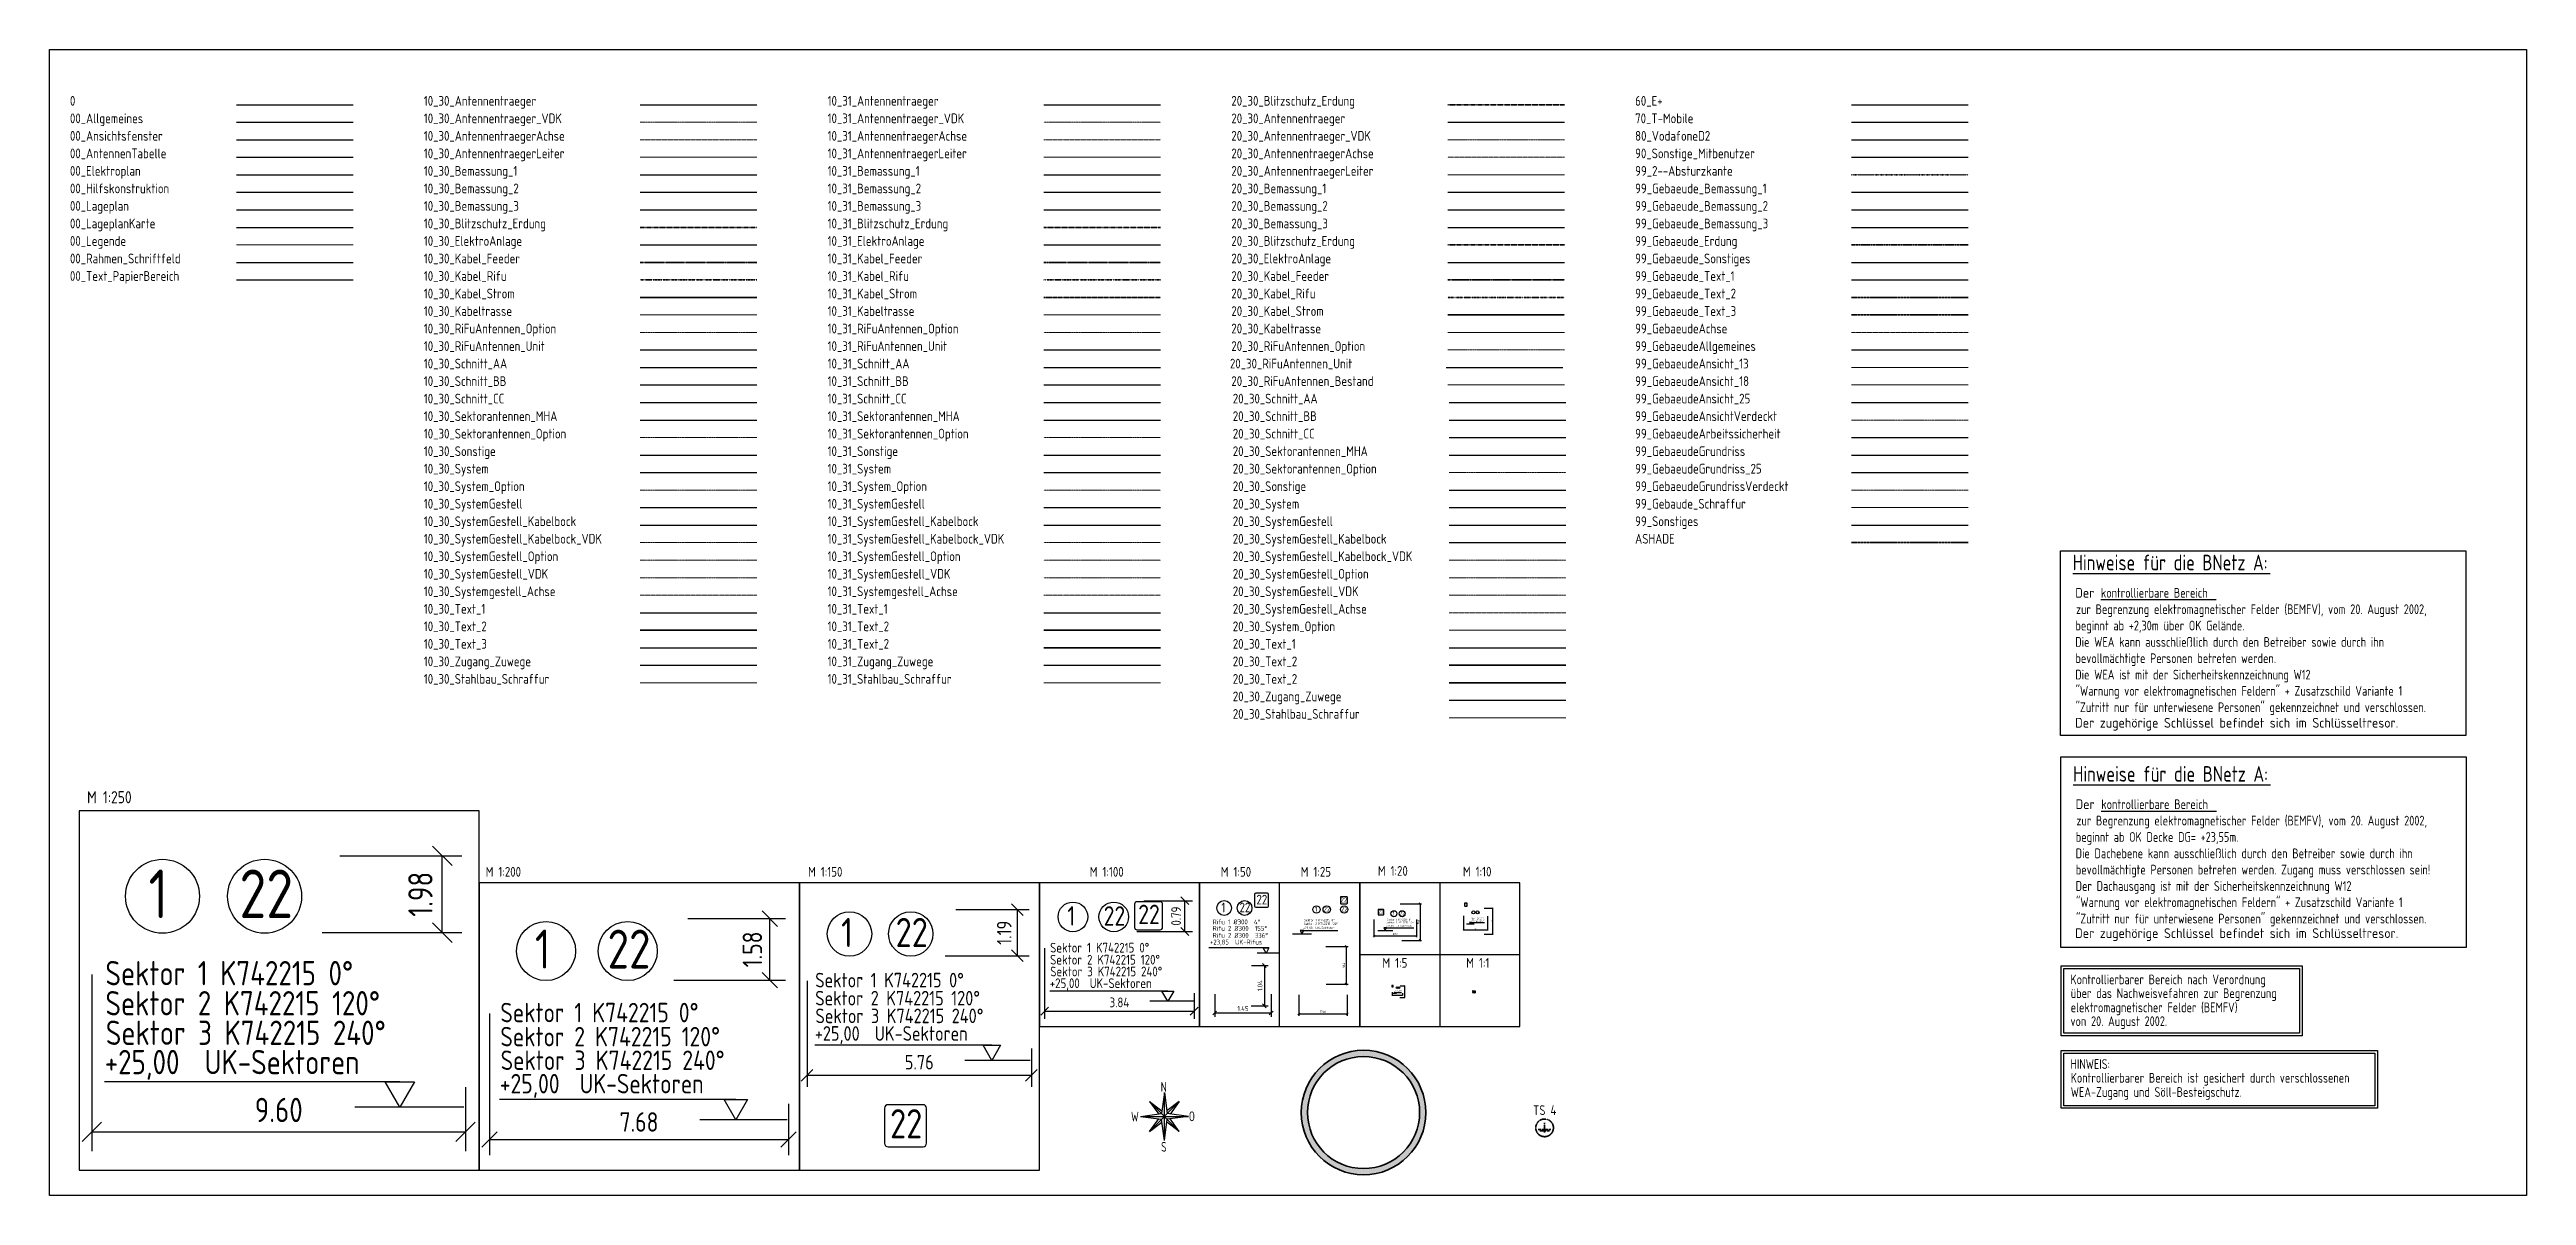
# Model space of a CAD drawing. Header units: millimetres. Extents: x -139278 to 641613, y -260926 to 217780.
# Drawn here: x -1311 to 62337, y -39772 to -10319 of the extents above; entities that cross this region are included whole.
import ezdxf
from ezdxf.enums import TextEntityAlignment as Align

# ---------------------------------------------------------------- set-up
doc = ezdxf.new("R2010")
doc.units = ezdxf.units.MM
for name, pattern in [('ACAD_ISO08W100', [36, 24, -3, 6, -3]), ('ACAD_ISO09W100', [45, 24, -3, 6, -3, 6, -3]), ('ACAD_ISO13W100', [36, 12, -3, 12, -3, 0, -3, 0, -3]), ('ACAD_ISO15W100', [39, 12, -3, 12, -3, 0, -3, 0, -3, 0, -3]), ('AUSGEZOGEN', [0]), ('GESTRICHELT', [0.75, 0.5, -0.25]), ('GETRENNT', [31.75, 12.7, -6.35, 0, -6.35, 0, -6.35]), ('MITTE', [50.8, 31.75, -6.35, 6.35, -6.35]), ('PHANTOM', [63.5, 31.75, -6.35, 6.35, -6.35, 6.35, -6.35])]:
    doc.linetypes.add(name, pattern=pattern)
for name, color, linetype in [('00_Allgemeines', 7, 'Continuous'), ('00_LageplanKarte', 7, 'Continuous'), ('ASHADE', 7, 'Continuous')]:
    doc.layers.add(name, color=color, linetype=linetype)
doc.layers.add('00_Ansichtsfenster', color=7, linetype='Continuous', plot=False)
doc.layers.add('00_Hilfskonstruktion', color=31, linetype='Continuous', plot=False)
for name, color, linetype, lineweight in [('00_AntennenTabelle', 7, 'Continuous', 25), ('00_Elektroplan', 7, 'Continuous', 25), ('00_Lageplan', 7, 'Continuous', 25), ('00_Legende', 7, 'Continuous', 18), ('00_Rahmen_Schriftfeld', 7, 'Continuous', 25), ('00_Text_PapierBereich', 7, 'Continuous', 25), ('10_30_Antennentraeger', 6, 'Continuous', 25), ('10_30_Antennentraeger_VDK', 16, 'GESTRICHELT', 18), ('10_30_AntennentraegerAchse', 61, 'MITTE', 18), ('10_30_AntennentraegerLeiter', 1, 'Continuous', 18), ('10_30_Bemassung_1', 7, 'Continuous', 25), ('10_30_Bemassung_2', 2, 'Continuous', 25), ('10_30_Bemassung_3', 3, 'Continuous', 25), ('10_30_Blitzschutz_Erdung', 30, 'ACAD_ISO09W100', 35), ('10_30_ElektroAnlage', 7, 'Continuous', 25), ('10_30_Kabel_Feeder', 21, 'ACAD_ISO13W100', 35), ('10_30_Kabel_Rifu', 121, 'ACAD_ISO15W100', 35), ('10_30_Kabel_Strom', 7, 'ACAD_ISO08W100', 35), ('10_30_Kabeltrasse', 7, 'Continuous', 18), ('10_30_RiFuAntenne_Option', 121, 'GESTRICHELT', 18), ('10_30_RiFuAntenne_Unit', 141, 'Continuous', 25), ('10_30_Schnitt_AA', 7, 'Continuous', 25), ('10_30_Schnitt_BB', 7, 'Continuous', 25), ('10_30_Schnitt_CC', 7, 'Continuous', 25), ('10_30_Sektorantenne_MHA', 21, 'Continuous', 25), ('10_30_Sektorantenne_Option', 41, 'GESTRICHELT', 18), ('10_30_Sonstige', 7, 'Continuous', 25), ('10_30_Stahlbau_Schraffur', 252, 'Continuous', 18), ('10_30_System', 81, 'Continuous', 25), ('10_30_System_Option', 61, 'GESTRICHELT', 18), ('10_30_SystemGestell', 6, 'Continuous', 25), ('10_30_SystemGestell_Kabelbock', 6, 'Continuous', 25), ('10_30_SystemGestell_Kabelbock_VDK', 16, 'GESTRICHELT', 18), ('10_30_SystemGestell_Option', 16, 'GESTRICHELT', 18), ('10_30_SystemGestell_VDK', 16, 'GESTRICHELT', 18), ('10_30_SystemGestellAchse', 61, 'MITTE', 18), ('10_30_Text_1', 7, 'Continuous', 25), ('10_30_Text_2', 2, 'Continuous', 25), ('10_30_Text_3', 3, 'Continuous', 25), ('10_30_Zugang_Zuwege', 3, 'Continuous', 25), ('10_31_Antennentraeger', 6, 'Continuous', 25), ('10_31_Antennentraeger_VDK', 16, 'GESTRICHELT', 18), ('10_31_AntennentraegerAchse', 61, 'MITTE', 18), ('10_31_AntennentraegerLeiter', 1, 'Continuous', 18), ('10_31_Bemassung_1', 7, 'Continuous', 25), ('10_31_Bemassung_2', 2, 'Continuous', 25), ('10_31_Bemassung_3', 3, 'Continuous', 25), ('10_31_Blitzschutz_Erdung', 30, 'ACAD_ISO09W100', 35), ('10_31_ElektroAnlage', 7, 'Continuous', 25), ('10_31_Kabel_Feeder', 21, 'ACAD_ISO13W100', 35), ('10_31_Kabel_Rifu', 121, 'ACAD_ISO15W100', 35), ('10_31_Kabel_Strom', 7, 'MITTE', 35), ('10_31_Kabeltrasse', 7, 'Continuous', 18), ('10_31_RiFuAntenne_Option', 121, 'GESTRICHELT', 18), ('10_31_RiFuAntenne_Unit', 141, 'Continuous', 25), ('10_31_Schnitt_AA', 7, 'Continuous', 25), ('10_31_Schnitt_BB', 7, 'Continuous', 25), ('10_31_Schnitt_CC', 7, 'Continuous', 25), ('10_31_Sektorantenne_MHA', 21, 'Continuous', 25), ('10_31_Sektorantenne_Option', 41, 'GESTRICHELT', 18), ('10_31_Sonstiges', 7, 'Continuous', 25), ('10_31_Stahlbau_Schraffur', 252, 'Continuous', 18), ('10_31_System', 81, 'Continuous', 25), ('10_31_System_Option', 61, 'GESTRICHELT', 18), ('10_31_SystemGestell', 6, 'Continuous', 25), ('10_31_SystemGestell_Kabelbock', 6, 'Continuous', 25), ('10_31_SystemGestell_Kabelbock_VDK', 16, 'GESTRICHELT', 18), ('10_31_SystemGestell_Option', 16, 'GESTRICHELT', 18), ('10_31_SystemGestell_VDK', 16, 'GESTRICHELT', 18), ('10_31_SystemGestellAchse', 61, 'MITTE', 18), ('10_31_Text_1', 7, 'Continuous', 25), ('10_31_Text_2', 2, 'Continuous', 25), ('10_31_Text_3', 3, 'Continuous', 25), ('10_31_Zugang_Zuwege', 3, 'Continuous', 25), ('20-30_Blitzschutz_ERdung', 7, 'ACAD_ISO09W100', 35), ('20_30_Antennentraeger', 7, 'Continuous', 25), ('20_30_Antennentraeger_VDK', 7, 'GESTRICHELT', 18), ('20_30_AntennentraegerAchse', 7, 'MITTE', 18), ('20_30_AntennentraegerLeiter', 7, 'Continuous', 18), ('20_30_Bemassung_1', 7, 'Continuous', 25), ('20_30_Bemassung_2', 7, 'Continuous', 25), ('20_30_Bemassung_3', 7, 'Continuous', 25), ('20_30_Blitzschutz_Erdung', 7, 'ACAD_ISO09W100', 35), ('20_30_ElektroAnlage', 7, 'Continuous', 25), ('20_30_Kabel_Feeder', 7, 'ACAD_ISO13W100', 35), ('20_30_Kabel_Rifu', 7, 'ACAD_ISO15W100', 35), ('20_30_Kabel_Strom', 7, 'ACAD_ISO08W100', 35), ('20_30_Kabeltrasse', 7, 'Continuous', 18), ('20_30_RifuAntenne_Option', 7, 'GESTRICHELT', 18), ('20_30_RiFuAntenne_Unit', 7, 'Continuous', 25), ('20_30_RiFuAntennen_Bestand', 7, 'AUSGEZOGEN', 18), ('20_30_Schnitt_AA', 7, 'Continuous', 25), ('20_30_Schnitt_BB', 7, 'Continuous', 25), ('20_30_Schnitt_CC', 7, 'Continuous', 25), ('20_30_Sektorantenne_MHA', 7, 'Continuous', 25), ('20_30_Sektorantenne_Option', 7, 'GESTRICHELT', 18), ('20_30_Sonstige', 7, 'Continuous', 25), ('20_30_Stahlbau Schraffur', 7, 'Continuous', 18), ('20_30_System', 7, 'Continuous', 25), ('20_30_SystemGestell', 7, 'Continuous', 25), ('20_30_SystemGestell_Achse', 7, 'MITTE', 18), ('20_30_SystemGestell_Kabelbock', 7, 'Continuous', 25), ('20_30_SystemGestell_Kabelbock_VDK', 7, 'GESTRICHELT', 18), ('20_30_SystemGestell_Option', 7, 'GESTRICHELT', 18), ('20_30_SystemGestell_VDK', 7, 'GESTRICHELT', 18), ('20_30_Sytem_Option', 7, 'GESTRICHELT', 18), ('20_30_Text_1', 7, 'Continuous', 25), ('20_30_Text_2', 7, 'Continuous', 25), ('20_30_Text_3', 7, 'Continuous', 25), ('20_30_Zugang_Zuwege', 7, 'Continuous', 25), ('60_E+', 92, 'Continuous', 25), ('70_T-Mobile', 220, 'Continuous', 25), ('80_VodafoneD2', 10, 'Continuous', 25), ('90_Sonstige_Mitbenutzung', 202, 'Continuous', 25), ('99_2-m-Absturzkante', 1, 'GETRENNT', 35), ('99_Gebaeude_Bemassung_1', 7, 'Continuous', 25), ('99_Gebaeude_Bemassung_2', 2, 'Continuous', 25), ('99_Gebaeude_Bemassung_3', 3, 'Continuous', 25), ('99_Gebaeude_Erdung', 30, 'PHANTOM', 35), ('99_Gebaeude_Sonstiges', 57, 'Continuous', 25), ('99_Gebaeude_Text_1', 7, 'Continuous', 25), ('99_Gebaeude_Text_2', 2, 'Continuous', 25), ('99_Gebaeude_Text_3', 3, 'Continuous', 25), ('99_GebaeudeAchse', 61, 'MITTE', 18), ('99_GebaeudeAllgeimenes', 57, 'Continuous', 25), ('99_GebaeudeAnsicht_13', 57, 'Continuous', 13), ('99_GebaeudeAnsicht_18', 57, 'Continuous', 18), ('99_GebaeudeAnsicht_25', 57, 'Continuous', 25), ('99_GebaeudeAnsichtVerdeckt', 57, 'GESTRICHELT', 18), ('99_GebaeudeArbeitssicherheit', 1, 'Continuous', 25), ('99_GebaeudeGrundriss', 57, 'Continuous', 25), ('99_GebaeudeGrundriss_25', 57, 'Continuous', 25), ('99_GebaeudeGrundrissVerdeckt', 57, 'GESTRICHELT', 18), ('99_GebaudeSchraffur', 252, 'Continuous', 18), ('99_Sonstiges', 57, 'Continuous', 25)]:
    doc.layers.add(name, color=color, linetype=linetype, lineweight=lineweight)
doc.styles.add('ISOCP', font='ISOCP', dxfattribs={"width": 0.9})
doc.styles.get("Standard").update_dxf_attribs({"font": 'isocp.shx', "width": 0.85})
doc.dimstyles.new('M_001', dxfattribs={"dimtxt": 2.5, "dimasz": 2, "dimexe": 2, "dimexo": 2, "dimgap": 1, "dimtad": 1, "dimdec": 0, "dimzin": 1, "dimdsep": 46, "dimtxsty": 'ISOCP', "dimblk": 'OBLIQUE', "dimcen": 2.5, "dimclrd": 256, "dimclre": 256, "dimclrt": 256, "dimadec": 0, "dimazin": 0, "dimtfac": 1, "dimtdec": 0, "dimtmove": 2, "dimatfit": 3, "dimfxl": 0, "dimtolj": 1, "dimtzin": 0, "dimarcsym": 0})
doc.dimstyles.new('M_005', dxfattribs={"dimscale": 5, "dimtxt": 2.5, "dimasz": 2, "dimexe": 2, "dimexo": 2, "dimgap": 1, "dimtad": 1, "dimdec": 0, "dimzin": 1, "dimdsep": 46, "dimtxsty": 'ISOCP', "dimblk": 'OBLIQUE', "dimcen": 2.5, "dimclrd": 256, "dimclre": 256, "dimclrt": 256, "dimadec": 0, "dimazin": 0, "dimtfac": 1, "dimtdec": 0, "dimtmove": 2, "dimatfit": 3, "dimfxl": 0, "dimtolj": 1, "dimtzin": 0, "dimarcsym": 0})
doc.dimstyles.new('M_010', dxfattribs={"dimscale": 10, "dimtxt": 2.5, "dimasz": 2, "dimexe": 2, "dimexo": 2, "dimgap": 1, "dimtad": 1, "dimdec": 0, "dimzin": 1, "dimdsep": 46, "dimtxsty": 'ISOCP', "dimblk": 'OBLIQUE', "dimcen": 2.5, "dimclrd": 256, "dimclre": 256, "dimclrt": 256, "dimadec": 0, "dimazin": 0, "dimtfac": 1, "dimtdec": 0, "dimtmove": 2, "dimatfit": 3, "dimfxl": 0, "dimtolj": 1, "dimtzin": 0, "dimarcsym": 0})
doc.dimstyles.new('M_020', dxfattribs={"dimscale": 20, "dimtxt": 2.5, "dimasz": 2, "dimexe": 2, "dimexo": 2, "dimgap": 1, "dimtad": 1, "dimdec": 0, "dimzin": 1, "dimdsep": 46, "dimtxsty": 'ISOCP', "dimblk": 'OBLIQUE', "dimcen": 2.5, "dimclrd": 256, "dimclre": 256, "dimclrt": 256, "dimadec": 0, "dimazin": 0, "dimtfac": 1, "dimtdec": 0, "dimtmove": 2, "dimatfit": 3, "dimfxl": 0, "dimtolj": 1, "dimtzin": 0, "dimarcsym": 0})
doc.dimstyles.new('M_025', dxfattribs={"dimscale": 25, "dimtxt": 2.5, "dimasz": 2, "dimexe": 2, "dimexo": 2, "dimgap": 1, "dimtad": 1, "dimdec": 0, "dimzin": 1, "dimdsep": 46, "dimtxsty": 'ISOCP', "dimblk": 'OBLIQUE', "dimcen": 2.5, "dimclrd": 256, "dimclre": 256, "dimclrt": 256, "dimadec": 0, "dimazin": 0, "dimtfac": 1, "dimtdec": 0, "dimtmove": 2, "dimatfit": 3, "dimfxl": 0, "dimtolj": 1, "dimtzin": 0, "dimarcsym": 0})
doc.dimstyles.new('M_050', dxfattribs={"dimscale": 50, "dimtxt": 2.5, "dimasz": 2, "dimexe": 2, "dimexo": 2, "dimgap": 1, "dimtad": 1, "dimlfac": 0.001, "dimzin": 1, "dimdsep": 46, "dimtxsty": 'ISOCP', "dimblk": 'OBLIQUE', "dimcen": 2.5, "dimclrd": 256, "dimclre": 256, "dimclrt": 256, "dimadec": 0, "dimazin": 0, "dimtfac": 1, "dimtmove": 2, "dimatfit": 3, "dimfxl": 0, "dimtolj": 1, "dimtzin": 0, "dimarcsym": 0})
doc.dimstyles.new('M_100', dxfattribs={"dimscale": 100, "dimtxt": 2.5, "dimasz": 2, "dimexe": 2, "dimexo": 2, "dimgap": 1, "dimtad": 1, "dimlfac": 0.001, "dimzin": 1, "dimdsep": 46, "dimtxsty": 'ISOCP', "dimblk": 'OBLIQUE', "dimcen": 2.5, "dimclrd": 256, "dimclre": 256, "dimclrt": 256, "dimadec": 0, "dimazin": 0, "dimtfac": 1, "dimtmove": 2, "dimatfit": 3, "dimfxl": 0, "dimtolj": 1, "dimtzin": 0, "dimarcsym": 0})
doc.dimstyles.new('M_150', dxfattribs={"dimscale": 150, "dimtxt": 2.5, "dimasz": 2, "dimexe": 2, "dimexo": 2, "dimgap": 1, "dimtad": 1, "dimlfac": 0.001, "dimzin": 1, "dimdsep": 46, "dimtxsty": 'ISOCP', "dimblk": 'OBLIQUE', "dimcen": 2.5, "dimclrd": 256, "dimclre": 256, "dimclrt": 256, "dimadec": 0, "dimazin": 0, "dimtfac": 1, "dimtmove": 2, "dimatfit": 3, "dimfxl": 0, "dimtolj": 1, "dimtzin": 0, "dimarcsym": 0})
doc.dimstyles.new('M_200', dxfattribs={"dimscale": 200, "dimtxt": 2.5, "dimasz": 2, "dimexe": 2, "dimexo": 2, "dimgap": 1, "dimtad": 1, "dimlfac": 0.001, "dimzin": 1, "dimdsep": 46, "dimtxsty": 'ISOCP', "dimblk": 'OBLIQUE', "dimcen": 2.5, "dimclrd": 256, "dimclre": 256, "dimclrt": 256, "dimadec": 0, "dimazin": 0, "dimtfac": 1, "dimtmove": 2, "dimatfit": 3, "dimfxl": 0, "dimtolj": 1, "dimtzin": 0, "dimarcsym": 0})
doc.dimstyles.new('M_250', dxfattribs={"dimscale": 250, "dimtxt": 2.5, "dimasz": 2, "dimexe": 2, "dimexo": 2, "dimgap": 1, "dimtad": 1, "dimlfac": 0.001, "dimzin": 1, "dimdsep": 46, "dimtxsty": 'ISOCP', "dimblk": 'OBLIQUE', "dimcen": 2.5, "dimclrd": 256, "dimclre": 256, "dimclrt": 256, "dimadec": 0, "dimazin": 0, "dimtfac": 1, "dimtmove": 2, "dimatfit": 3, "dimfxl": 0, "dimtolj": 1, "dimtzin": 0, "dimarcsym": 0})

msp = doc.modelspace()

# ---------------------------------------------------------------- texts
at = {"style": 'ISOCP', "width": 0.9}
msp.add_text('0', height=250, dxfattribs=at).set_placement((-787, -11837.506), align=Align.BOTTOM_LEFT)
for s, height, p in [('M 1:250', 312.5, (-346.825, -29692.218)), ('M 1:200', 250, (9895.986, -31578.012)), ('M 1:150', 250, (18182.499, -31578.012)), ('M 1:100', 250, (25419.387, -31578.012)), ('M 1:50', 250, (28786.476, -31578.012)), ('M 1:25', 250, (30839.846, -31578.012)), ('M 1:20', 250, (32821.718, -31555.386)), ('M 1:10', 250, (35008.663, -31573.527)), ('M 1:5', 250, (32939.878, -33918.606)), ('M 1:1', 250, (35094.538, -33918.606))]:
    msp.add_text(s, height=height, dxfattribs=at).set_placement(p)
at = {"linetype": 'Continuous', "style": 'ISOCP', "width": 0.9}
msp.add_text('TS 4', height=250, dxfattribs=at).set_placement((36811.197, -37704.474))
at = {"layer": '00_Allgemeines', "style": 'ISOCP', "width": 0.9}
msp.add_text('00_Allgemeines', height=250, dxfattribs=at).set_placement((-787, -12287.717), align=Align.BOTTOM_LEFT)
at = {"layer": '00_Ansichtsfenster', "style": 'ISOCP', "width": 0.9}
msp.add_text('00_Ansichtsfenster', height=250, dxfattribs=at).set_placement((-787, -12737.928), align=Align.BOTTOM_LEFT)
at = {"layer": '00_AntennenTabelle', "style": 'ISOCP', "width": 0.9}
msp.add_text('00_AntennenTabelle', height=250, dxfattribs=at).set_placement((-787, -13188.139), align=Align.BOTTOM_LEFT)
at = {"layer": '00_Elektroplan', "style": 'ISOCP', "width": 0.9}
msp.add_text('00_Elektroplan', height=250, dxfattribs=at).set_placement((-787, -13638.35), align=Align.BOTTOM_LEFT)
at = {"layer": '00_Hilfskonstruktion', "style": 'ISOCP', "width": 0.9}
msp.add_text('00_Hilfskonstruktion', height=250, dxfattribs=at).set_placement((-787, -14088.562), align=Align.BOTTOM_LEFT)
at = {"layer": '00_Lageplan', "style": 'ISOCP', "width": 0.9}
msp.add_text('00_Lageplan', height=250, dxfattribs=at).set_placement((-787, -14538.773), align=Align.BOTTOM_LEFT)
at = {"layer": '00_LageplanKarte', "style": 'ISOCP', "width": 0.9}
msp.add_text('00_LageplanKarte', height=250, dxfattribs=at).set_placement((-787, -14988.984), align=Align.BOTTOM_LEFT)
at = {"layer": '00_Legende', "style": 'ISOCP', "width": 0.9}
msp.add_text('00_Legende', height=250, dxfattribs=at).set_placement((-787, -15439.195), align=Align.BOTTOM_LEFT)
at = {"layer": '00_Rahmen_Schriftfeld', "style": 'ISOCP', "width": 0.9}
msp.add_text('00_Rahmen_Schriftfeld', height=250, dxfattribs=at).set_placement((-787, -15889.406), align=Align.BOTTOM_LEFT)
at = {"layer": '00_Text_PapierBereich', "style": 'ISOCP', "width": 0.9}
msp.add_text('00_Text_PapierBereich', height=250, dxfattribs=at).set_placement((-787, -16339.617), align=Align.BOTTOM_LEFT)
at = {"layer": '00_Text_PapierBereich'}
for s, height, width, p in [('Hinweise für die BNetz A:', 399.99996, 0.85, (50676.499, -23702.853)), ('Der ', 250, 1, (50743.003, -24407.722)), ('kontrollierbare Bereich', 249.99998, 0.85, (51402.791, -24407.722)), ('zur Begrenzung elektromagnetischer Felder (BEMFV), vom 20. August 2002, ', 249.99998, 0.85, (50763.125, -24828.652)), ('Die WEA kann ausschließlich durch den Betreiber sowie durch ihn', 249.99998, 0.85, (50743.003, -25670.512)), ('beginnt ab +2,30m über OK Gelände. ', 249.99998, 0.85, (50747.095, -25249.582)), ('bevollmächtigte Personen betreten werden. ', 249.99998, 0.85, (50747.095, -26088.714)), ('Die WEA ist mit der Sicherheitskennzeichnung W12 ', 249.99998, 0.85, (50743.003, -26509.644)), ('"Warnung vor elektromagnetischen Feldern" + Zusatzschild Variante 1', 249.99998, 0.85, (50753.917, -26927.333)), ('"Zutritt nur für unterwiesene Personen" gekennzeichnet und verschlossen.', 249.99998, 0.85, (50753.917, -27348.263)), ('Der zugehörige Schlüssel befindet sich im Schlüsseltresor.', 249.99998, 1, (50740.96, -27747.284)), ('Hinweise für die BNetz A:', 399.99996, 0.85, (50686.233, -29136.125)), ('Der ', 250, 1, (50752.737, -29840.994)), ('kontrollierbare Bereich', 249.99998, 0.85, (51412.525, -29840.994)), ('beginnt ab OK Decke DG= +23,55m. ', 249.99998, 0.85, (50756.83, -30682.854)), ('zur Begrenzung elektromagnetischer Felder (BEMFV), vom 20. August 2002, ', 249.99998, 0.85, (50772.86, -30261.924)), ('Die Dachebene kann ausschließlich durch den Betreiber sowie durch ihn', 249.99998, 0.85, (50752.737, -31103.784)), ('Der Dachausgang ist mit der Sicherheitskennzeichnung W12 ', 249.99998, 0.85, (50752.737, -31942.915)), ('bevollmächtigte Personen betreten werden. Zugang muss verschlossen sein!', 249.99998, 0.85, (50756.83, -31521.985)), ('"Warnung vor elektromagnetischen Feldern" + Zusatzschild Variante 1', 249.99998, 0.85, (50763.651, -32360.605)), ('Der zugehörige Schlüssel befindet sich im Schlüsseltresor.', 249.99998, 1, (50740.96, -33154.846)), ('"Zutritt nur für unterwiesene Personen" gekennzeichnet und verschlossen.', 249.99998, 0.85, (50763.651, -32781.535)), ('Kontrollierbarer Bereich nach Verordnung ', 249.99998, 0.85, (50620.477, -34343.071)), ('elektromagnetischer Felder (BEMFV)', 249.99998, 0.85, (50626.088, -35062.561)), ('über das Nachweisvefahren zur Begrenzung', 249.99998, 0.85, (50627.023, -34697.238)), ('von 20. August 2002.', 249.99998, 0.85, (50620.477, -35417.301)), ('HINWEIS:', 250, 0.85, (50620.477, -36518.554)), ('Kontrollierbarer Bereich ist gesichert durch verschlossenen', 249.99998, 0.85, (50627.023, -36872.72)), ('WEA-Zugang und Söll-Besteigschutz.', 249.99998, 0.85, (50626.088, -37238.043))]:
    msp.add_text(s, height=height, dxfattribs=dict(at, width=width)).set_placement(p)
at = {"layer": '00_Text_PapierBereich', "style": 'ISOCP', "width": 0.8}
for s, p in [('N', (27241.974, -36982.606)), ('W', (26478.626, -37744.927)), ('O', (27966.941, -37737.588)), ('S', (27251.945, -38520.46))]:
    msp.add_text(s, height=250, rotation=0.00000007, dxfattribs=at).set_placement(p, align=Align.MIDDLE_LEFT)
at = {"layer": '10_30_Antennentraeger', "style": 'ISOCP', "width": 0.9}
msp.add_text('10_30_Antennentraeger', height=250, dxfattribs=at).set_placement((8306.408, -11837.506), align=Align.BOTTOM_LEFT)
at = {"layer": '10_30_Antennentraeger_VDK', "ltscale": 5, "style": 'ISOCP', "width": 0.9}
msp.add_text('10_30_Antennentraeger_VDK', height=250, dxfattribs=at).set_placement((8306.408, -12287.717), align=Align.BOTTOM_LEFT)
at = {"layer": '10_30_AntennentraegerAchse', "ltscale": 0.1, "style": 'ISOCP', "width": 0.9}
msp.add_text('10_30_AntennentraegerAchse', height=250, dxfattribs=at).set_placement((8306.408, -12737.928), align=Align.BOTTOM_LEFT)
at = {"layer": '10_30_AntennentraegerLeiter', "style": 'ISOCP', "width": 0.9}
msp.add_text('10_30_AntennentraegerLeiter', height=250, dxfattribs=at).set_placement((8306.408, -13188.139), align=Align.BOTTOM_LEFT)
at = {"layer": '10_30_Bemassung_1', "style": 'ISOCP', "width": 0.9}
msp.add_text('10_30_Bemassung_1', height=250, dxfattribs=at).set_placement((8306.408, -13638.35), align=Align.BOTTOM_LEFT)
at = {"layer": '10_30_Bemassung_2', "style": 'ISOCP', "width": 0.9}
msp.add_text('10_30_Bemassung_2', height=250, dxfattribs=at).set_placement((8306.408, -14088.562), align=Align.BOTTOM_LEFT)
at = {"layer": '10_30_Bemassung_3', "style": 'ISOCP', "width": 0.9}
msp.add_text('10_30_Bemassung_3', height=250, dxfattribs=at).set_placement((8306.408, -14538.773), align=Align.BOTTOM_LEFT)
at = {"layer": '10_30_Blitzschutz_Erdung', "style": 'ISOCP', "width": 0.9}
msp.add_text('10_30_Blitzschutz_Erdung', height=250, dxfattribs=at).set_placement((8306.408, -14988.984), align=Align.BOTTOM_LEFT)
at = {"layer": '10_30_ElektroAnlage', "style": 'ISOCP', "width": 0.9}
msp.add_text('10_30_ElektroAnlage', height=250, dxfattribs=at).set_placement((8306.408, -15439.195), align=Align.BOTTOM_LEFT)
at = {"layer": '10_30_Kabel_Feeder', "ltscale": 0.1, "style": 'ISOCP', "width": 0.9}
msp.add_text('10_30_Kabel_Feeder', height=250, dxfattribs=at).set_placement((8306.408, -15889.406), align=Align.BOTTOM_LEFT)
at = {"layer": '10_30_Kabel_Rifu', "ltscale": 0.1, "style": 'ISOCP', "width": 0.9}
msp.add_text('10_30_Kabel_Rifu', height=250, dxfattribs=at).set_placement((8306.408, -16339.617), align=Align.BOTTOM_LEFT)
at = {"layer": '10_30_Kabel_Strom', "ltscale": 0.1, "style": 'ISOCP', "width": 0.9}
msp.add_text('10_30_Kabel_Strom', height=250, dxfattribs=at).set_placement((8306.408, -16789.829), align=Align.BOTTOM_LEFT)
at = {"layer": '10_30_Kabeltrasse', "style": 'ISOCP', "width": 0.9}
msp.add_text('10_30_Kabeltrasse', height=250, dxfattribs=at).set_placement((8306.408, -17240.04), align=Align.BOTTOM_LEFT)
at = {"layer": '10_30_RiFuAntenne_Option', "ltscale": 5, "style": 'ISOCP', "width": 0.9}
msp.add_text('10_30_RiFuAntennen_Option', height=250, dxfattribs=at).set_placement((8306.408, -17690.251), align=Align.BOTTOM_LEFT)
at = {"layer": '10_30_RiFuAntenne_Unit', "ltscale": 5, "style": 'ISOCP', "width": 0.9}
msp.add_text('10_30_RiFuAntennen_Unit', height=250, dxfattribs=at).set_placement((8306.408, -18140.462), align=Align.BOTTOM_LEFT)
at = {"layer": '10_30_Schnitt_AA', "style": 'ISOCP', "width": 0.9}
msp.add_text('10_30_Schnitt_AA', height=250, dxfattribs=at).set_placement((8306.408, -18590.673), align=Align.BOTTOM_LEFT)
at = {"layer": '10_30_Schnitt_BB', "style": 'ISOCP', "width": 0.9}
msp.add_text('10_30_Schnitt_BB', height=250, dxfattribs=at).set_placement((8306.408, -19040.885), align=Align.BOTTOM_LEFT)
at = {"layer": '10_30_Schnitt_CC', "style": 'ISOCP', "width": 0.9}
msp.add_text('10_30_Schnitt_CC', height=250, dxfattribs=at).set_placement((8306.408, -19491.096), align=Align.BOTTOM_LEFT)
at = {"layer": '10_30_Sektorantenne_MHA', "style": 'ISOCP', "width": 0.9}
msp.add_text('10_30_Sektorantennen_MHA', height=250, dxfattribs=at).set_placement((8306.408, -19941.307), align=Align.BOTTOM_LEFT)
at = {"layer": '10_30_Sektorantenne_Option', "ltscale": 5, "style": 'ISOCP', "width": 0.9}
msp.add_text('10_30_Sektorantennen_Option', height=250, dxfattribs=at).set_placement((8306.408, -20391.518), align=Align.BOTTOM_LEFT)
at = {"layer": '10_30_Sonstige', "style": 'ISOCP', "width": 0.9}
msp.add_text('10_30_Sonstige', height=250, dxfattribs=at).set_placement((8306.408, -20841.729), align=Align.BOTTOM_LEFT)
at = {"layer": '10_30_Stahlbau_Schraffur', "style": 'ISOCP', "width": 0.9}
msp.add_text('10_30_Stahlbau_Schraffur', height=250, dxfattribs=at).set_placement((8306.408, -26694.475), align=Align.BOTTOM_LEFT)
at = {"layer": '10_30_System', "style": 'ISOCP', "width": 0.9}
msp.add_text('10_30_System', height=250, dxfattribs=at).set_placement((8306.408, -21291.941), align=Align.BOTTOM_LEFT)
at = {"layer": '10_30_System_Option', "ltscale": 5, "style": 'ISOCP', "width": 0.9}
msp.add_text('10_30_System_Option', height=250, dxfattribs=at).set_placement((8306.408, -21742.152), align=Align.BOTTOM_LEFT)
at = {"layer": '10_30_SystemGestell', "style": 'ISOCP', "width": 0.9}
msp.add_text('10_30_SystemGestell', height=250, dxfattribs=at).set_placement((8306.408, -22192.363), align=Align.BOTTOM_LEFT)
at = {"layer": '10_30_SystemGestell_Kabelbock', "style": 'ISOCP', "width": 0.9}
msp.add_text('10_30_SystemGestell_Kabelbock', height=250, dxfattribs=at).set_placement((8306.408, -22642.574), align=Align.BOTTOM_LEFT)
at = {"layer": '10_30_SystemGestell_Kabelbock_VDK', "ltscale": 5, "style": 'ISOCP', "width": 0.9}
msp.add_text('10_30_SystemGestell_Kabelbock_VDK', height=250, dxfattribs=at).set_placement((8306.408, -23092.785), align=Align.BOTTOM_LEFT)
at = {"layer": '10_30_SystemGestell_Option', "ltscale": 5, "style": 'ISOCP', "width": 0.9}
msp.add_text('10_30_SystemGestell_Option', height=250, dxfattribs=at).set_placement((8306.408, -23542.996), align=Align.BOTTOM_LEFT)
at = {"layer": '10_30_SystemGestell_VDK', "ltscale": 5, "style": 'ISOCP', "width": 0.9}
msp.add_text('10_30_SystemGestell_VDK', height=250, dxfattribs=at).set_placement((8306.408, -23993.208), align=Align.BOTTOM_LEFT)
at = {"layer": '10_30_SystemGestellAchse', "ltscale": 0.1, "style": 'ISOCP', "width": 0.9}
msp.add_text('10_30_Systemgestell_Achse', height=250, dxfattribs=at).set_placement((8306.408, -24443.419), align=Align.BOTTOM_LEFT)
at = {"layer": '10_30_Text_1', "style": 'ISOCP', "width": 0.9}
msp.add_text('10_30_Text_1', height=250, dxfattribs=at).set_placement((8306.408, -24893.63), align=Align.BOTTOM_LEFT)
for s, height, p in [('Rifu 1 %%c300  4°', 125, (28575.91, -32803.408)), ('Rifu 2 %%c300  155°', 125, (28575.91, -32970.627)), ('Rifu 2 %%c300  336°', 125, (28575.91, -33149.883)), ('+23,00  UK-Sektoren', 62.5, (30905.021, -32926.373)), ('Sektor 2 K742215 120°', 62.5, (30920.256, -32817.917)), ('Sektor 1 K742215 0°', 62.5, (30923.843, -32725.215)), ('+23,00  UK-Sektoren', 50, (33036.348, -32866.723)), ('Sektor 2 K742215 120°', 50, (33048.536, -32779.958)), ('Sektor 1 K742215 0°', 50, (33051.406, -32705.797)), ('+23,00  UK-Sektoren', 25, (35212.633, -32740.275)), ('Sektor 2 K742215 120°', 25, (35218.727, -32696.893)), ('Sektor 1 K742215 0°', 25, (35220.162, -32659.812)), ('Sektor 1 K742215 0°', 250, (24399.738, -33527.595)), ('Sektor 2 K742215 120°', 250, (24399.738, -33836.903)), ('+23,85  UK-Rifus', 125, (28508.669, -33321.697)), ('Sektor 1 K742215 0°', 625, (124.783, -34370.205)), ('Sektor 1 K742215 0°', 375, (18364.923, -34423.998)), ('+25,00  UK-Sektoren', 250, (24392.601, -34441.58)), ('Sektor 3 K742215 240°', 250, (24403.481, -34140.586)), ('Sektor 2 K742215 120°', 625, (124.783, -35143.475)), ('Sektor 1 K742215 0°', 500, (10273.271, -35320.401)), ('Sektor 2 K742215 120°', 375, (18364.923, -34887.96)), ('Sektor 3 K742215 240°', 375, (18370.538, -35343.486)), ('+23,00  UK-Sektoren', 12.5, (33256.373, -34545.261)), ('Sektor 2 K742215 120°', 12.5, (33259.42, -34523.57)), ('Sektor 1 K742215 0°', 12.5, (33260.138, -34505.03)), ('+23,00  UK-Sektoren', 2.5, (35267.087, -34537.579)), ('Sektor 2 K742215 120°', 2.5, (35267.696, -34533.241)), ('Sektor 1 K742215 0°', 2.5, (35267.839, -34529.533)), ('Sektor 3 K742215 240°', 625, (134.141, -35902.684)), ('Sektor 2 K742215 120°', 500, (10273.271, -35939.018)), ('+25,00  UK-Sektoren', 375, (18354.218, -35794.977)), ('+25,00  UK-Sektoren', 625, (106.941, -36655.169)), ('Sektor 3 K742215 240°', 500, (10280.758, -36546.385)), ('+25,00  UK-Sektoren', 500, (10258.998, -37148.373))]:
    msp.add_text(s, height=height, dxfattribs=at).set_placement(p)
at = {"layer": '10_30_Text_2', "style": 'ISOCP', "width": 0.9}
msp.add_text('10_30_Text_2', height=250, dxfattribs=at).set_placement((8306.408, -25343.841), align=Align.BOTTOM_LEFT)
for s, height, p in [('1', 1250, (1486.74, -32018.576)), ('22', 1250, (4257.447, -32018.576)), ('1', 500, (24944.521, -32586.943)), ('22', 500, (26052.804, -32586.943)), ('22', 500, (26941.593, -32547.131)), ('1', 250, (28851.373, -32370.773)), ('22', 250, (29405.515, -32370.773)), ('22', 250, (29841.528, -32168.26)), ('1', 125, (31235.468, -32414.72)), ('22', 125, (31512.538, -32414.72)), ('22', 125, (31950.675, -32176.696)), ('22', 125, (31960.12, -32414.72)), ('22', 100, (32902.35, -32483.102)), ('22', 50, (35084.013, -32292.741)), ('1', 1000, (11362.838, -33439.098)), ('22', 1000, (13579.403, -33439.098)), ('1', 750, (19182.098, -33013.021)), ('22', 750, (20844.522, -33013.021)), ('1', 100, (33226.381, -32525.308)), ('22', 100, (33448.037, -32525.308)), ('1', 50, (35274.06, -32493.19)), ('22', 50, (35384.888, -32493.19)), ('22', 25, (33197.416, -34390.555)), ('1', 25, (33309.68, -34429.977)), ('22', 25, (33365.094, -34429.977)), ('22', 5, (35255.008, -34514.948)), ('1', 5, (35275.594, -34518.343)), ('22', 5, (35286.676, -34518.343)), ('22', 750, (20701.254, -37928.42))]:
    msp.add_text(s, height=height, dxfattribs=at).set_placement(p, align=Align.MIDDLE)
at = {"layer": '10_30_Text_3', "style": 'ISOCP', "width": 0.9}
msp.add_text('10_30_Text_3', height=250, dxfattribs=at).set_placement((8306.408, -25794.052), align=Align.BOTTOM_LEFT)
at = {"layer": '10_30_Zugang_Zuwege', "style": 'ISOCP', "width": 0.9}
msp.add_text('10_30_Zugang_Zuwege', height=250, dxfattribs=at).set_placement((8306.408, -26244.264), align=Align.BOTTOM_LEFT)
at = {"layer": '10_31_Antennentraeger', "style": 'ISOCP', "width": 0.9}
msp.add_text('10_31_Antennentraeger', height=250, dxfattribs=at).set_placement((18682.131, -11837.506), align=Align.BOTTOM_LEFT)
at = {"layer": '10_31_Antennentraeger_VDK', "ltscale": 5, "style": 'ISOCP', "width": 0.9}
msp.add_text('10_31_Antennentraeger_VDK', height=250, dxfattribs=at).set_placement((18682.131, -12287.717), align=Align.BOTTOM_LEFT)
at = {"layer": '10_31_AntennentraegerAchse', "ltscale": 0.1, "style": 'ISOCP', "width": 0.9}
msp.add_text('10_31_AntennentraegerAchse', height=250, dxfattribs=at).set_placement((18682.131, -12737.928), align=Align.BOTTOM_LEFT)
at = {"layer": '10_31_AntennentraegerLeiter', "style": 'ISOCP', "width": 0.9}
msp.add_text('10_31_AntennentraegerLeiter', height=250, dxfattribs=at).set_placement((18682.131, -13188.139), align=Align.BOTTOM_LEFT)
at = {"layer": '10_31_Bemassung_1', "style": 'ISOCP', "width": 0.9}
msp.add_text('10_31_Bemassung_1', height=250, dxfattribs=at).set_placement((18682.131, -13638.35), align=Align.BOTTOM_LEFT)
at = {"layer": '10_31_Bemassung_2', "style": 'ISOCP', "width": 0.9}
msp.add_text('10_31_Bemassung_2', height=250, dxfattribs=at).set_placement((18682.131, -14088.562), align=Align.BOTTOM_LEFT)
at = {"layer": '10_31_Bemassung_3', "style": 'ISOCP', "width": 0.9}
msp.add_text('10_31_Bemassung_3', height=250, dxfattribs=at).set_placement((18682.131, -14538.773), align=Align.BOTTOM_LEFT)
at = {"layer": '10_31_Blitzschutz_Erdung', "style": 'ISOCP', "width": 0.9}
msp.add_text('10_31_Blitzschutz_Erdung', height=250, dxfattribs=at).set_placement((18682.131, -14988.984), align=Align.BOTTOM_LEFT)
at = {"layer": '10_31_ElektroAnlage', "style": 'ISOCP', "width": 0.9}
msp.add_text('10_31_ElektroAnlage', height=250, dxfattribs=at).set_placement((18682.131, -15439.195), align=Align.BOTTOM_LEFT)
at = {"layer": '10_31_Kabel_Feeder', "ltscale": 0.1, "style": 'ISOCP', "width": 0.9}
msp.add_text('10_31_Kabel_Feeder', height=250, dxfattribs=at).set_placement((18682.131, -15889.406), align=Align.BOTTOM_LEFT)
at = {"layer": '10_31_Kabel_Rifu', "ltscale": 0.1, "style": 'ISOCP', "width": 0.9}
msp.add_text('10_31_Kabel_Rifu', height=250, dxfattribs=at).set_placement((18682.131, -16339.617), align=Align.BOTTOM_LEFT)
at = {"layer": '10_31_Kabel_Strom', "ltscale": 0.1, "style": 'ISOCP', "width": 0.9}
msp.add_text('10_31_Kabel_Strom', height=250, dxfattribs=at).set_placement((18682.131, -16789.829), align=Align.BOTTOM_LEFT)
at = {"layer": '10_31_Kabeltrasse', "style": 'ISOCP', "width": 0.9}
msp.add_text('10_31_Kabeltrasse', height=250, dxfattribs=at).set_placement((18682.131, -17240.04), align=Align.BOTTOM_LEFT)
at = {"layer": '10_31_RiFuAntenne_Option', "ltscale": 5, "style": 'ISOCP', "width": 0.9}
msp.add_text('10_31_RiFuAntennen_Option', height=250, dxfattribs=at).set_placement((18682.131, -17690.251), align=Align.BOTTOM_LEFT)
at = {"layer": '10_31_RiFuAntenne_Unit', "ltscale": 5, "style": 'ISOCP', "width": 0.9}
msp.add_text('10_31_RiFuAntennen_Unit', height=250, dxfattribs=at).set_placement((18682.131, -18140.462), align=Align.BOTTOM_LEFT)
at = {"layer": '10_31_Schnitt_AA', "style": 'ISOCP', "width": 0.9}
msp.add_text('10_31_Schnitt_AA', height=250, dxfattribs=at).set_placement((18682.131, -18590.673), align=Align.BOTTOM_LEFT)
at = {"layer": '10_31_Schnitt_BB', "style": 'ISOCP', "width": 0.9}
msp.add_text('10_31_Schnitt_BB', height=250, dxfattribs=at).set_placement((18682.131, -19040.885), align=Align.BOTTOM_LEFT)
at = {"layer": '10_31_Schnitt_CC', "style": 'ISOCP', "width": 0.9}
msp.add_text('10_31_Schnitt_CC', height=250, dxfattribs=at).set_placement((18682.131, -19491.096), align=Align.BOTTOM_LEFT)
at = {"layer": '10_31_Sektorantenne_MHA', "style": 'ISOCP', "width": 0.9}
msp.add_text('10_31_Sektorantennen_MHA', height=250, dxfattribs=at).set_placement((18682.131, -19941.307), align=Align.BOTTOM_LEFT)
at = {"layer": '10_31_Sektorantenne_Option', "ltscale": 5, "style": 'ISOCP', "width": 0.9}
msp.add_text('10_31_Sektorantennen_Option', height=250, dxfattribs=at).set_placement((18682.131, -20391.518), align=Align.BOTTOM_LEFT)
at = {"layer": '10_31_Sonstiges', "style": 'ISOCP', "width": 0.9}
msp.add_text('10_31_Sonstige', height=250, dxfattribs=at).set_placement((18682.131, -20841.729), align=Align.BOTTOM_LEFT)
at = {"layer": '10_31_Stahlbau_Schraffur', "style": 'ISOCP', "width": 0.9}
msp.add_text('10_31_Stahlbau_Schraffur', height=250, dxfattribs=at).set_placement((18682.131, -26694.475), align=Align.BOTTOM_LEFT)
at = {"layer": '10_31_System', "style": 'ISOCP', "width": 0.9}
msp.add_text('10_31_System', height=250, dxfattribs=at).set_placement((18682.131, -21291.941), align=Align.BOTTOM_LEFT)
at = {"layer": '10_31_System_Option', "ltscale": 5, "style": 'ISOCP', "width": 0.9}
msp.add_text('10_31_System_Option', height=250, dxfattribs=at).set_placement((18682.131, -21742.152), align=Align.BOTTOM_LEFT)
at = {"layer": '10_31_SystemGestell', "style": 'ISOCP', "width": 0.9}
msp.add_text('10_31_SystemGestell', height=250, dxfattribs=at).set_placement((18682.131, -22192.363), align=Align.BOTTOM_LEFT)
at = {"layer": '10_31_SystemGestell_Kabelbock', "style": 'ISOCP', "width": 0.9}
msp.add_text('10_31_SystemGestell_Kabelbock', height=250, dxfattribs=at).set_placement((18682.131, -22642.574), align=Align.BOTTOM_LEFT)
at = {"layer": '10_31_SystemGestell_Kabelbock_VDK', "ltscale": 5, "style": 'ISOCP', "width": 0.9}
msp.add_text('10_31_SystemGestell_Kabelbock_VDK', height=250, dxfattribs=at).set_placement((18682.131, -23092.785), align=Align.BOTTOM_LEFT)
at = {"layer": '10_31_SystemGestell_Option', "ltscale": 5, "style": 'ISOCP', "width": 0.9}
msp.add_text('10_31_SystemGestell_Option', height=250, dxfattribs=at).set_placement((18682.131, -23542.996), align=Align.BOTTOM_LEFT)
at = {"layer": '10_31_SystemGestell_VDK', "ltscale": 5, "style": 'ISOCP', "width": 0.9}
msp.add_text('10_31_SystemGestell_VDK', height=250, dxfattribs=at).set_placement((18682.131, -23993.208), align=Align.BOTTOM_LEFT)
at = {"layer": '10_31_SystemGestellAchse', "ltscale": 0.1, "style": 'ISOCP', "width": 0.9}
msp.add_text('10_31_Systemgestell_Achse', height=250, dxfattribs=at).set_placement((18682.131, -24443.419), align=Align.BOTTOM_LEFT)
at = {"layer": '10_31_Text_1', "style": 'ISOCP', "width": 0.9}
msp.add_text('10_31_Text_1', height=250, dxfattribs=at).set_placement((18682.131, -24893.63), align=Align.BOTTOM_LEFT)
at = {"layer": '10_31_Text_2', "style": 'ISOCP', "width": 0.9}
msp.add_text('10_31_Text_2', height=250, dxfattribs=at).set_placement((18682.131, -25343.841), align=Align.BOTTOM_LEFT)
at = {"layer": '10_31_Text_3', "style": 'ISOCP', "width": 0.9}
msp.add_text('10_31_Text_2', height=250, dxfattribs=at).set_placement((18682.131, -25794.052), align=Align.BOTTOM_LEFT)
at = {"layer": '10_31_Zugang_Zuwege', "style": 'ISOCP', "width": 0.9}
msp.add_text('10_31_Zugang_Zuwege', height=250, dxfattribs=at).set_placement((18682.131, -26244.264), align=Align.BOTTOM_LEFT)
at = {"layer": '20-30_Blitzschutz_ERdung', "style": 'ISOCP', "width": 0.9}
msp.add_text('20_30_Blitzschutz_Erdung', height=250, dxfattribs=at).set_placement((29057.855, -11837.506), align=Align.BOTTOM_LEFT)
at = {"layer": '20_30_Antennentraeger', "style": 'ISOCP', "width": 0.9}
msp.add_text('20_30_Antennentraeger', height=250, dxfattribs=at).set_placement((29057.855, -12287.717), align=Align.BOTTOM_LEFT)
at = {"layer": '20_30_Antennentraeger_VDK', "ltscale": 5, "style": 'ISOCP', "width": 0.9}
msp.add_text('20_30_Antennentraeger_VDK', height=250, dxfattribs=at).set_placement((29057.855, -12737.928), align=Align.BOTTOM_LEFT)
at = {"layer": '20_30_AntennentraegerAchse', "ltscale": 0.1, "style": 'ISOCP', "width": 0.9}
msp.add_text('20_30_AntennentraegerAchse', height=250, dxfattribs=at).set_placement((29057.855, -13188.139), align=Align.BOTTOM_LEFT)
at = {"layer": '20_30_AntennentraegerLeiter', "style": 'ISOCP', "width": 0.9}
msp.add_text('20_30_AntennentraegerLeiter', height=250, dxfattribs=at).set_placement((29057.855, -13638.35), align=Align.BOTTOM_LEFT)
at = {"layer": '20_30_Bemassung_1', "style": 'ISOCP', "width": 0.9}
msp.add_text('20_30_Bemassung_1', height=250, dxfattribs=at).set_placement((29057.855, -14088.562), align=Align.BOTTOM_LEFT)
at = {"layer": '20_30_Bemassung_2', "style": 'ISOCP', "width": 0.9}
msp.add_text('20_30_Bemassung_2', height=250, dxfattribs=at).set_placement((29057.855, -14538.773), align=Align.BOTTOM_LEFT)
at = {"layer": '20_30_Bemassung_3', "style": 'ISOCP', "width": 0.9}
msp.add_text('20_30_Bemassung_3', height=250, dxfattribs=at).set_placement((29057.855, -14988.984), align=Align.BOTTOM_LEFT)
at = {"layer": '20_30_Blitzschutz_Erdung', "style": 'ISOCP', "width": 0.9}
msp.add_text('20_30_Blitzschutz_Erdung', height=250, dxfattribs=at).set_placement((29057.855, -15439.195), align=Align.BOTTOM_LEFT)
at = {"layer": '20_30_ElektroAnlage', "style": 'ISOCP', "width": 0.9}
msp.add_text('20_30_ElektroAnlage', height=250, dxfattribs=at).set_placement((29057.855, -15889.406), align=Align.BOTTOM_LEFT)
at = {"layer": '20_30_Kabel_Feeder', "ltscale": 0.1, "style": 'ISOCP', "width": 0.9}
msp.add_text('20_30_Kabel_Feeder', height=250, dxfattribs=at).set_placement((29057.855, -16339.617), align=Align.BOTTOM_LEFT)
at = {"layer": '20_30_Kabel_Rifu', "ltscale": 0.1, "style": 'ISOCP', "width": 0.9}
msp.add_text('20_30_Kabel_Rifu', height=250, dxfattribs=at).set_placement((29057.855, -16789.829), align=Align.BOTTOM_LEFT)
at = {"layer": '20_30_Kabel_Strom', "ltscale": 0.1, "style": 'ISOCP', "width": 0.9}
msp.add_text('20_30_Kabel_Strom', height=250, dxfattribs=at).set_placement((29057.855, -17240.04), align=Align.BOTTOM_LEFT)
at = {"layer": '20_30_Kabeltrasse', "style": 'ISOCP', "width": 0.9}
msp.add_text('20_30_Kabeltrasse', height=250, dxfattribs=at).set_placement((29057.855, -17690.251), align=Align.BOTTOM_LEFT)
at = {"layer": '20_30_RifuAntenne_Option', "ltscale": 5, "style": 'ISOCP', "width": 0.9}
msp.add_text('20_30_RiFuAntennen_Option', height=250, dxfattribs=at).set_placement((29057.855, -18140.462), align=Align.BOTTOM_LEFT)
at = {"layer": '20_30_RiFuAntenne_Unit', "style": 'ISOCP', "width": 0.9}
msp.add_text('20_30_RiFuAntennen_Unit', height=250, dxfattribs=at).set_placement((29020.872, -18590.673), align=Align.BOTTOM_LEFT)
at = {"layer": '20_30_RiFuAntennen_Bestand', "ltscale": 5, "style": 'ISOCP', "width": 0.9}
msp.add_text('20_30_RiFuAntennen_Bestand', height=250, dxfattribs=at).set_placement((29057.855, -19040.885), align=Align.BOTTOM_LEFT)
at = {"layer": '20_30_Schnitt_AA', "style": 'ISOCP', "width": 0.9}
msp.add_text('20_30_Schnitt_AA', height=250, dxfattribs=at).set_placement((29094.837, -19491.096), align=Align.BOTTOM_LEFT)
at = {"layer": '20_30_Schnitt_BB', "style": 'ISOCP', "width": 0.9}
msp.add_text('20_30_Schnitt_BB', height=250, dxfattribs=at).set_placement((29094.837, -19941.307), align=Align.BOTTOM_LEFT)
at = {"layer": '20_30_Schnitt_CC', "style": 'ISOCP', "width": 0.9}
msp.add_text('20_30_Schnitt_CC', height=250, dxfattribs=at).set_placement((29094.837, -20391.518), align=Align.BOTTOM_LEFT)
at = {"layer": '20_30_Sektorantenne_MHA', "style": 'ISOCP', "width": 0.9}
msp.add_text('20_30_Sektorantennen_MHA', height=250, dxfattribs=at).set_placement((29094.837, -20841.729), align=Align.BOTTOM_LEFT)
at = {"layer": '20_30_Sektorantenne_Option', "ltscale": 5, "style": 'ISOCP', "width": 0.9}
msp.add_text('20_30_Sektorantennen_Option', height=250, dxfattribs=at).set_placement((29094.837, -21291.941), align=Align.BOTTOM_LEFT)
at = {"layer": '20_30_Sonstige', "style": 'ISOCP', "width": 0.9}
msp.add_text('20_30_Sonstige', height=250, dxfattribs=at).set_placement((29094.837, -21742.152), align=Align.BOTTOM_LEFT)
at = {"layer": '20_30_Stahlbau Schraffur', "style": 'ISOCP', "width": 0.9}
msp.add_text('20_30_Stahlbau_Schraffur', height=250, dxfattribs=at).set_placement((29094.837, -27594.897), align=Align.BOTTOM_LEFT)
at = {"layer": '20_30_System', "style": 'ISOCP', "width": 0.9}
msp.add_text('20_30_System', height=250, dxfattribs=at).set_placement((29094.837, -22192.363), align=Align.BOTTOM_LEFT)
at = {"layer": '20_30_SystemGestell', "style": 'ISOCP', "width": 0.9}
msp.add_text('20_30_SystemGestell', height=250, dxfattribs=at).set_placement((29094.837, -22642.574), align=Align.BOTTOM_LEFT)
at = {"layer": '20_30_SystemGestell_Achse', "ltscale": 0.1, "style": 'ISOCP', "width": 0.9}
msp.add_text('20_30_SystemGestell_Achse', height=250, dxfattribs=at).set_placement((29094.837, -24893.63), align=Align.BOTTOM_LEFT)
at = {"layer": '20_30_SystemGestell_Kabelbock', "style": 'ISOCP', "width": 0.9}
msp.add_text('20_30_SystemGestell_Kabelbock', height=250, dxfattribs=at).set_placement((29094.837, -23092.785), align=Align.BOTTOM_LEFT)
at = {"layer": '20_30_SystemGestell_Kabelbock_VDK', "ltscale": 5, "style": 'ISOCP', "width": 0.9}
msp.add_text('20_30_SystemGestell_Kabelbock_VDK', height=250, dxfattribs=at).set_placement((29094.837, -23542.996), align=Align.BOTTOM_LEFT)
at = {"layer": '20_30_SystemGestell_Option', "ltscale": 5, "style": 'ISOCP', "width": 0.9}
msp.add_text('20_30_SystemGestell_Option', height=250, dxfattribs=at).set_placement((29094.837, -23993.208), align=Align.BOTTOM_LEFT)
at = {"layer": '20_30_SystemGestell_VDK', "ltscale": 5, "style": 'ISOCP', "width": 0.9}
msp.add_text('20_30_SystemGestell_VDK', height=250, dxfattribs=at).set_placement((29094.837, -24443.419), align=Align.BOTTOM_LEFT)
at = {"layer": '20_30_Sytem_Option', "style": 'ISOCP', "width": 0.9}
msp.add_text('20_30_System_Option', height=250, dxfattribs=at).set_placement((29094.837, -25343.841), align=Align.BOTTOM_LEFT)
at = {"layer": '20_30_Text_1', "style": 'ISOCP', "width": 0.9}
msp.add_text('20_30_Text_1', height=250, dxfattribs=at).set_placement((29094.837, -25794.052), align=Align.BOTTOM_LEFT)
at = {"layer": '20_30_Text_2', "style": 'ISOCP', "width": 0.9}
msp.add_text('20_30_Text_2', height=250, dxfattribs=at).set_placement((29094.837, -26244.264), align=Align.BOTTOM_LEFT)
at = {"layer": '20_30_Text_3', "style": 'ISOCP', "width": 0.9}
msp.add_text('20_30_Text_2', height=250, dxfattribs=at).set_placement((29094.837, -26694.475), align=Align.BOTTOM_LEFT)
at = {"layer": '20_30_Zugang_Zuwege', "style": 'ISOCP', "width": 0.9}
msp.add_text('20_30_Zugang_Zuwege', height=250, dxfattribs=at).set_placement((29094.837, -27144.686), align=Align.BOTTOM_LEFT)
at = {"layer": '60_E+', "style": 'ISOCP', "width": 0.9}
msp.add_text('60_E+', height=250, dxfattribs=at).set_placement((39433.578, -11837.506), align=Align.BOTTOM_LEFT)
at = {"layer": '70_T-Mobile', "style": 'ISOCP', "width": 0.9}
msp.add_text('70_T-Mobile', height=250, dxfattribs=at).set_placement((39433.578, -12287.717), align=Align.BOTTOM_LEFT)
at = {"layer": '80_VodafoneD2', "style": 'ISOCP', "width": 0.9}
msp.add_text('80_VodafoneD2', height=250, dxfattribs=at).set_placement((39433.578, -12737.928), align=Align.BOTTOM_LEFT)
at = {"layer": '90_Sonstige_Mitbenutzung', "style": 'ISOCP', "width": 0.9}
msp.add_text('90_Sonstige_Mitbenutzer', height=250, dxfattribs=at).set_placement((39433.578, -13188.139), align=Align.BOTTOM_LEFT)
at = {"layer": '99_2-m-Absturzkante', "style": 'ISOCP', "width": 0.9}
msp.add_text('99_2--Absturzkante', height=250, dxfattribs=at).set_placement((39433.578, -13638.35), align=Align.BOTTOM_LEFT)
at = {"layer": '99_Gebaeude_Bemassung_1', "style": 'ISOCP', "width": 0.9}
msp.add_text('99_Gebaeude_Bemassung_1', height=250, dxfattribs=at).set_placement((39433.578, -14088.562), align=Align.BOTTOM_LEFT)
at = {"layer": '99_Gebaeude_Bemassung_2', "style": 'ISOCP', "width": 0.9}
msp.add_text('99_Gebaeude_Bemassung_2', height=250, dxfattribs=at).set_placement((39433.578, -14538.773), align=Align.BOTTOM_LEFT)
at = {"layer": '99_Gebaeude_Bemassung_3', "style": 'ISOCP', "width": 0.9}
msp.add_text('99_Gebaeude_Bemassung_3', height=250, dxfattribs=at).set_placement((39433.578, -14988.984), align=Align.BOTTOM_LEFT)
at = {"layer": '99_Gebaeude_Erdung', "style": 'ISOCP', "width": 0.9}
msp.add_text('99_Gebaeude_Erdung', height=250, dxfattribs=at).set_placement((39433.578, -15439.195), align=Align.BOTTOM_LEFT)
at = {"layer": '99_Gebaeude_Sonstiges', "style": 'ISOCP', "width": 0.9}
msp.add_text('99_Gebaeude_Sonstiges', height=250, dxfattribs=at).set_placement((39433.578, -15889.406), align=Align.BOTTOM_LEFT)
at = {"layer": '99_Gebaeude_Text_1', "style": 'ISOCP', "width": 0.9}
msp.add_text('99_Gebaeude_Text_1', height=250, dxfattribs=at).set_placement((39433.578, -16339.617), align=Align.BOTTOM_LEFT)
at = {"layer": '99_Gebaeude_Text_2', "style": 'ISOCP', "width": 0.9}
msp.add_text('99_Gebaeude_Text_2', height=250, dxfattribs=at).set_placement((39433.578, -16789.829), align=Align.BOTTOM_LEFT)
at = {"layer": '99_Gebaeude_Text_3', "style": 'ISOCP', "width": 0.9}
msp.add_text('99_Gebaeude_Text_3', height=250, dxfattribs=at).set_placement((39433.578, -17240.04), align=Align.BOTTOM_LEFT)
at = {"layer": '99_GebaeudeAchse', "ltscale": 0.1, "style": 'ISOCP', "width": 0.9}
msp.add_text('99_GebaeudeAchse', height=250, dxfattribs=at).set_placement((39433.578, -17690.251), align=Align.BOTTOM_LEFT)
at = {"layer": '99_GebaeudeAllgeimenes', "style": 'ISOCP', "width": 0.9}
msp.add_text('99_GebaeudeAllgemeines', height=250, dxfattribs=at).set_placement((39433.578, -18140.462), align=Align.BOTTOM_LEFT)
at = {"layer": '99_GebaeudeAnsicht_13', "style": 'ISOCP', "width": 0.9}
msp.add_text('99_GebaeudeAnsicht_13', height=250, dxfattribs=at).set_placement((39433.578, -18590.673), align=Align.BOTTOM_LEFT)
at = {"layer": '99_GebaeudeAnsicht_18', "style": 'ISOCP', "width": 0.9}
msp.add_text('99_GebaeudeAnsicht_18', height=250, dxfattribs=at).set_placement((39433.578, -19040.885), align=Align.BOTTOM_LEFT)
at = {"layer": '99_GebaeudeAnsicht_25', "style": 'ISOCP', "width": 0.9}
msp.add_text('99_GebaeudeAnsicht_25', height=250, dxfattribs=at).set_placement((39433.578, -19491.096), align=Align.BOTTOM_LEFT)
at = {"layer": '99_GebaeudeAnsichtVerdeckt', "ltscale": 5, "style": 'ISOCP', "width": 0.9}
msp.add_text('99_GebaeudeAnsichtVerdeckt', height=250, dxfattribs=at).set_placement((39433.578, -19941.307), align=Align.BOTTOM_LEFT)
at = {"layer": '99_GebaeudeArbeitssicherheit', "style": 'ISOCP', "width": 0.9}
msp.add_text('99_GebaeudeArbeitssicherheit', height=250, dxfattribs=at).set_placement((39433.578, -20391.518), align=Align.BOTTOM_LEFT)
at = {"layer": '99_GebaeudeGrundriss', "style": 'ISOCP', "width": 0.9}
msp.add_text('99_GebaeudeGrundriss', height=250, dxfattribs=at).set_placement((39433.578, -20841.729), align=Align.BOTTOM_LEFT)
at = {"layer": '99_GebaeudeGrundriss_25', "style": 'ISOCP', "width": 0.9}
msp.add_text('99_GebaeudeGrundriss_25', height=250, dxfattribs=at).set_placement((39433.578, -21291.941), align=Align.BOTTOM_LEFT)
at = {"layer": '99_GebaeudeGrundrissVerdeckt', "ltscale": 5, "style": 'ISOCP', "width": 0.9}
msp.add_text('99_GebaeudeGrundrissVerdeckt', height=250, dxfattribs=at).set_placement((39433.578, -21742.152), align=Align.BOTTOM_LEFT)
at = {"layer": '99_GebaudeSchraffur', "style": 'ISOCP', "width": 0.9}
msp.add_text('99_Gebaude_Schraffur', height=250, dxfattribs=at).set_placement((39433.578, -22192.363), align=Align.BOTTOM_LEFT)
at = {"layer": '99_Sonstiges', "style": 'ISOCP', "width": 0.9}
msp.add_text('99_Sonstiges', height=250, dxfattribs=at).set_placement((39433.578, -22642.574), align=Align.BOTTOM_LEFT)
at = {"layer": 'ASHADE', "color": 7, "style": 'ISOCP', "width": 0.9}
msp.add_text('ASHADE', height=250, dxfattribs=at).set_placement((39433.578, -23092.785), align=Align.BOTTOM_LEFT)

# ---------------------------------------------------------------- blocks, each defined once
blk = doc.blocks.new('_OBLIQUE')
at = {"color": 0, "linetype": 'ByBlock'}
blk.add_line((-0.5, -0.5), (0.5, 0.5), dxfattribs=at)
blk = doc.blocks.new('*D10')
at = {"layer": '10_30_Bemassung_1', "lineweight": -2}
for p, q in [((26810, -32196), (28062, -32196)), ((27862, -32986), (27862, -32196)), ((26628, -32986), (28062, -32986))]:
    blk.add_line(p, q, dxfattribs=at)
at = {"layer": 'Defpoints', "color": 0}
for p in [(26610, -32196), (27862, -32196), (26428, -32986)]:
    blk.add_point(p, dxfattribs=at)
at = {"layer": '10_30_Bemassung_1', "lineweight": -2, "xscale": 200, "yscale": 200, "zscale": 200}
for p, rotation in [((27862, -32196), 90), ((27862, -32986), 270)]:
    blk.add_blockref('_OBLIQUE', p, dxfattribs=dict(at, rotation=rotation))
at = {"layer": '10_30_Bemassung_1', "insert": (27637, -32591), "char_height": 250, "attachment_point": 5, "rotation": 90, "style": 'ISOCP'}
blk.add_mtext('\\A1;0.79', dxfattribs=at)
blk = doc.blocks.new('*D11')
at = {"layer": '10_30_Bemassung_1', "lineweight": -2}
for p, q in [((24260, -33416), (24260, -35234)), ((28102, -34576), (28102, -35234)), ((24260, -35034), (28102, -35034))]:
    blk.add_line(p, q, dxfattribs=at)
at = {"layer": 'Defpoints', "color": 0}
for p in [(24260, -33216), (28102, -34376), (28102, -35034)]:
    blk.add_point(p, dxfattribs=at)
at = {"layer": '10_30_Bemassung_1', "lineweight": -2, "xscale": 200, "yscale": 200, "zscale": 200, "rotation": 180}
blk.add_blockref('_OBLIQUE', (24260, -35034), dxfattribs=at)
at = {"layer": '10_30_Bemassung_1', "lineweight": -2, "xscale": 200, "yscale": 200, "zscale": 200}
blk.add_blockref('_OBLIQUE', (28102, -35034), dxfattribs=at)
at = {"layer": '10_30_Bemassung_1', "insert": (26181, -34809), "char_height": 250, "attachment_point": 5, "style": 'ISOCP'}
blk.add_mtext('\\A1;3.84', dxfattribs=at)
blk = doc.blocks.new('*D12')
at = {"layer": '10_30_Bemassung_1', "lineweight": -2}
for p, q in [((29579, -33862), (30006, -33862)), ((29906, -33862), (29906, -34900)), ((29569, -34900), (30006, -34900))]:
    blk.add_line(p, q, dxfattribs=at)
at = {"layer": 'Defpoints', "color": 0}
for p in [(29479, -33862), (29469, -34900), (29906, -34900)]:
    blk.add_point(p, dxfattribs=at)
at = {"layer": '10_30_Bemassung_1', "lineweight": -2, "xscale": 100, "yscale": 100, "zscale": 100}
for p, rotation in [((29906, -33862), 90), ((29906, -34900), 270)]:
    blk.add_blockref('_OBLIQUE', p, dxfattribs=dict(at, rotation=rotation))
at = {"layer": '10_30_Bemassung_1', "insert": (29793, -34381), "char_height": 125, "attachment_point": 5, "rotation": 90, "style": 'ISOCP'}
blk.add_mtext('\\A1;1.04', dxfattribs=at)
blk = doc.blocks.new('*D13')
at = {"layer": '10_30_Bemassung_1', "lineweight": -2}
for p, q in [((28629, -34596), (28629, -35181)), ((30082, -34596), (30082, -35181)), ((28629, -35081), (30082, -35081))]:
    blk.add_line(p, q, dxfattribs=at)
at = {"layer": 'Defpoints', "color": 0}
for p in [(28629, -34496), (30082, -34496), (30082, -35081)]:
    blk.add_point(p, dxfattribs=at)
at = {"layer": '10_30_Bemassung_1', "lineweight": -2, "xscale": 100, "yscale": 100, "zscale": 100, "rotation": 180}
blk.add_blockref('_OBLIQUE', (28629, -35081), dxfattribs=at)
at = {"layer": '10_30_Bemassung_1', "lineweight": -2, "xscale": 100, "yscale": 100, "zscale": 100}
blk.add_blockref('_OBLIQUE', (30082, -35081), dxfattribs=at)
at = {"layer": '10_30_Bemassung_1', "insert": (29356, -34968), "char_height": 125, "attachment_point": 5, "style": 'ISOCP'}
blk.add_mtext('\\A1;1.45', dxfattribs=at)
blk = doc.blocks.new('*D14')
at = {"layer": '10_30_Bemassung_1', "lineweight": -2}
for p, q in [((31484, -33371), (32057, -33371)), ((32007, -33371), (32007, -34340)), ((31498, -34340), (32057, -34340))]:
    blk.add_line(p, q, dxfattribs=at)
at = {"layer": 'Defpoints', "color": 0}
for p in [(31434, -33371), (31448, -34340), (32007, -34340)]:
    blk.add_point(p, dxfattribs=at)
at = {"layer": '10_30_Bemassung_1', "lineweight": -2, "xscale": 50, "yscale": 50, "zscale": 50}
for p, rotation in [((32007, -33371), 90), ((32007, -34340), 270)]:
    blk.add_blockref('_OBLIQUE', p, dxfattribs=dict(at, rotation=rotation))
at = {"layer": '10_30_Bemassung_1', "insert": (31951, -33855), "char_height": 62.5, "attachment_point": 5, "rotation": 90, "style": 'ISOCP'}
blk.add_mtext('\\A1;969', dxfattribs=at)
blk = doc.blocks.new('*D15')
at = {"layer": '10_30_Bemassung_1', "lineweight": -2}
for p, q in [((30788, -34618), (30788, -35152)), ((32033, -34618), (32033, -35152)), ((30788, -35102), (32033, -35102))]:
    blk.add_line(p, q, dxfattribs=at)
at = {"layer": 'Defpoints', "color": 0}
for p in [(30788, -34568), (32033, -34568), (32033, -35102)]:
    blk.add_point(p, dxfattribs=at)
at = {"layer": '10_30_Bemassung_1', "lineweight": -2, "xscale": 50, "yscale": 50, "zscale": 50, "rotation": 180}
blk.add_blockref('_OBLIQUE', (30788, -35102), dxfattribs=at)
at = {"layer": '10_30_Bemassung_1', "lineweight": -2, "xscale": 50, "yscale": 50, "zscale": 50}
blk.add_blockref('_OBLIQUE', (32033, -35102), dxfattribs=at)
at = {"layer": '10_30_Bemassung_1', "insert": (31410, -35046), "char_height": 62.5, "attachment_point": 5, "style": 'ISOCP'}
blk.add_mtext('\\A1;1246', dxfattribs=at)
blk = doc.blocks.new('*D16')
at = {"layer": '10_30_Bemassung_1', "lineweight": -2}
for p, q in [((33394, -32274), (33946, -32274)), ((33906, -32274), (33906, -33217)), ((33438, -33217), (33946, -33217))]:
    blk.add_line(p, q, dxfattribs=at)
at = {"layer": 'Defpoints', "color": 0}
for p in [(33354, -32274), (33398, -33217), (33906, -33217)]:
    blk.add_point(p, dxfattribs=at)
at = {"layer": '10_30_Bemassung_1', "lineweight": -2, "xscale": 40, "yscale": 40, "zscale": 40}
for p, rotation in [((33906, -32274), 90), ((33906, -33217), 270)]:
    blk.add_blockref('_OBLIQUE', p, dxfattribs=dict(at, rotation=rotation))
at = {"layer": '10_30_Bemassung_1', "insert": (33861, -32745), "char_height": 50, "attachment_point": 5, "rotation": 90, "style": 'ISOCP'}
blk.add_mtext('\\A1;943', dxfattribs=at)
blk = doc.blocks.new('*D17')
at = {"layer": '10_30_Bemassung_1', "lineweight": -2}
for p, q in [((32720, -32678), (32720, -33135)), ((32720, -33095), (33813, -33095)), ((33813, -32678), (33813, -33135))]:
    blk.add_line(p, q, dxfattribs=at)
at = {"layer": 'Defpoints', "color": 0}
for p in [(32720, -32638), (33813, -32638), (33813, -33095)]:
    blk.add_point(p, dxfattribs=at)
at = {"layer": '10_30_Bemassung_1', "lineweight": -2, "xscale": 40, "yscale": 40, "zscale": 40, "rotation": 180}
blk.add_blockref('_OBLIQUE', (32720, -33095), dxfattribs=at)
at = {"layer": '10_30_Bemassung_1', "lineweight": -2, "xscale": 40, "yscale": 40, "zscale": 40}
blk.add_blockref('_OBLIQUE', (33813, -33095), dxfattribs=at)
at = {"layer": '10_30_Bemassung_1', "insert": (33266, -33050), "char_height": 50, "attachment_point": 5, "style": 'ISOCP'}
blk.add_mtext('\\A1;1093', dxfattribs=at)
blk = doc.blocks.new('*D18')
at = {"layer": '10_30_Bemassung_1', "lineweight": -2}
for p, q in [((35552, -32385), (35788, -32385)), ((35768, -32385), (35768, -33057)), ((35550, -33057), (35788, -33057))]:
    blk.add_line(p, q, dxfattribs=at)
at = {"layer": 'Defpoints', "color": 0}
for p in [(35532, -32385), (35530, -33057), (35768, -33057)]:
    blk.add_point(p, dxfattribs=at)
at = {"layer": '10_30_Bemassung_1', "lineweight": -2, "xscale": 20, "yscale": 20, "zscale": 20}
for p, rotation in [((35768, -32385), 90), ((35768, -33057), 270)]:
    blk.add_blockref('_OBLIQUE', p, dxfattribs=dict(at, rotation=rotation))
at = {"layer": '10_30_Bemassung_1', "insert": (35746, -32721), "char_height": 25, "attachment_point": 5, "rotation": 90, "style": 'ISOCP'}
blk.add_mtext('\\A1;672', dxfattribs=at)
blk = doc.blocks.new('*D19')
at = {"layer": '10_30_Bemassung_1', "lineweight": -2}
for p, q in [((35020, -32588), (35020, -32965)), ((35020, -32945), (35638, -32945)), ((35638, -32592), (35638, -32965))]:
    blk.add_line(p, q, dxfattribs=at)
at = {"layer": 'Defpoints', "color": 0}
for p in [(35020, -32568), (35638, -32572), (35638, -32945)]:
    blk.add_point(p, dxfattribs=at)
at = {"layer": '10_30_Bemassung_1', "lineweight": -2, "xscale": 20, "yscale": 20, "zscale": 20, "rotation": 180}
blk.add_blockref('_OBLIQUE', (35020, -32945), dxfattribs=at)
at = {"layer": '10_30_Bemassung_1', "lineweight": -2, "xscale": 20, "yscale": 20, "zscale": 20}
blk.add_blockref('_OBLIQUE', (35638, -32945), dxfattribs=at)
at = {"layer": '10_30_Bemassung_1', "insert": (35329, -32922), "char_height": 25, "attachment_point": 5, "style": 'ISOCP'}
blk.add_mtext('\\A1;618', dxfattribs=at)
blk = doc.blocks.new('*D20')
at = {"layer": '10_30_Bemassung_1', "lineweight": -2}
for p, q in [((33384, -34686), (33513, -34686)), ((33392, -34380), (33513, -34380)), ((33503, -34380), (33503, -34686))]:
    blk.add_line(p, q, dxfattribs=at)
at = {"layer": 'Defpoints', "color": 0}
for p in [(33374, -34686), (33382, -34380), (33503, -34686)]:
    blk.add_point(p, dxfattribs=at)
at = {"layer": '10_30_Bemassung_1', "lineweight": -2, "xscale": 10, "yscale": 10, "zscale": 10}
for p, rotation in [((33503, -34380), 90), ((33503, -34686), 270)]:
    blk.add_blockref('_OBLIQUE', p, dxfattribs=dict(at, rotation=rotation))
at = {"layer": '10_30_Bemassung_1', "insert": (33492, -34533), "char_height": 12.5, "attachment_point": 5, "rotation": 90, "style": 'ISOCP'}
blk.add_mtext('\\A1;306', dxfattribs=at)
blk = doc.blocks.new('*D21')
at = {"layer": '10_30_Bemassung_1', "lineweight": -2}
for p, q in [((33186, -34550), (33186, -34634)), ((33186, -34624), (33453, -34624)), ((33453, -34573), (33453, -34634))]:
    blk.add_line(p, q, dxfattribs=at)
at = {"layer": 'Defpoints', "color": 0}
for p in [(33186, -34540), (33453, -34563), (33453, -34624)]:
    blk.add_point(p, dxfattribs=at)
at = {"layer": '10_30_Bemassung_1', "lineweight": -2, "xscale": 10, "yscale": 10, "zscale": 10, "rotation": 180}
blk.add_blockref('_OBLIQUE', (33186, -34624), dxfattribs=at)
at = {"layer": '10_30_Bemassung_1', "lineweight": -2, "xscale": 10, "yscale": 10, "zscale": 10}
blk.add_blockref('_OBLIQUE', (33453, -34624), dxfattribs=at)
at = {"layer": '10_30_Bemassung_1', "insert": (33319, -34613), "char_height": 12.5, "attachment_point": 5, "style": 'ISOCP'}
blk.add_mtext('\\A1;267', dxfattribs=at)
blk = doc.blocks.new('*D22')
at = {"layer": '10_30_Bemassung_1', "lineweight": -2}
for p, q in [((35294, -34509), (35323, -34509)), ((35304, -34562), (35323, -34562)), ((35321, -34509), (35321, -34562))]:
    blk.add_line(p, q, dxfattribs=at)
at = {"layer": 'Defpoints', "color": 0}
for p in [(35292, -34509), (35302, -34562), (35321, -34562)]:
    blk.add_point(p, dxfattribs=at)
at = {"layer": '10_30_Bemassung_1', "lineweight": -2, "xscale": 2, "yscale": 2, "zscale": 2}
for p, rotation in [((35321, -34509), 90), ((35321, -34562), 270)]:
    blk.add_blockref('_OBLIQUE', p, dxfattribs=dict(at, rotation=rotation))
at = {"layer": '10_30_Bemassung_1', "insert": (35319, -34535), "char_height": 2.5, "attachment_point": 5, "rotation": 90, "style": 'ISOCP'}
blk.add_mtext('\\A1;53', dxfattribs=at)
blk = doc.blocks.new('*D23')
at = {"layer": '10_30_Bemassung_1', "lineweight": -2}
for p, q in [((35252, -34540), (35252, -34557)), ((35252, -34555), (35309, -34555)), ((35309, -34531), (35309, -34557))]:
    blk.add_line(p, q, dxfattribs=at)
at = {"layer": 'Defpoints', "color": 0}
for p in [(35252, -34538), (35309, -34529), (35309, -34555)]:
    blk.add_point(p, dxfattribs=at)
at = {"layer": '10_30_Bemassung_1', "lineweight": -2, "xscale": 2, "yscale": 2, "zscale": 2, "rotation": 180}
blk.add_blockref('_OBLIQUE', (35252, -34555), dxfattribs=at)
at = {"layer": '10_30_Bemassung_1', "lineweight": -2, "xscale": 2, "yscale": 2, "zscale": 2}
blk.add_blockref('_OBLIQUE', (35309, -34555), dxfattribs=at)
at = {"layer": '10_30_Bemassung_1', "insert": (35280, -34553), "char_height": 2.5, "attachment_point": 5, "style": 'ISOCP'}
blk.add_mtext('\\A1;56', dxfattribs=at)
blk = doc.blocks.new('*D24')
at = {"layer": '10_30_Bemassung_1', "lineweight": -2}
for p, q in [((15094, -32657), (17599, -32657)), ((17199, -34238), (17199, -32657)), ((14729, -34238), (17599, -34238))]:
    blk.add_line(p, q, dxfattribs=at)
at = {"layer": 'Defpoints', "color": 0}
for p in [(14694, -32657), (17199, -32657), (14329, -34238)]:
    blk.add_point(p, dxfattribs=at)
at = {"layer": '10_30_Bemassung_1', "lineweight": -2, "xscale": 400, "yscale": 400, "zscale": 400}
for p, rotation in [((17199, -32657), 90), ((17199, -34238), 270)]:
    blk.add_blockref('_OBLIQUE', p, dxfattribs=dict(at, rotation=rotation))
at = {"layer": '10_30_Bemassung_1', "insert": (16749, -33447), "char_height": 500, "attachment_point": 5, "rotation": 90, "style": 'ISOCP'}
blk.add_mtext('\\A1;1.58', dxfattribs=at)
blk = doc.blocks.new('*D25')
at = {"layer": '10_30_Bemassung_1', "lineweight": -2}
for p, q in [((9994, -35098), (9994, -38733)), ((17677, -37417), (17677, -38733)), ((9994, -38333), (17677, -38333))]:
    blk.add_line(p, q, dxfattribs=at)
at = {"layer": 'Defpoints', "color": 0}
for p in [(9994, -34698), (17677, -37017), (17677, -38333)]:
    blk.add_point(p, dxfattribs=at)
at = {"layer": '10_30_Bemassung_1', "lineweight": -2, "xscale": 400, "yscale": 400, "zscale": 400, "rotation": 180}
blk.add_blockref('_OBLIQUE', (9994, -38333), dxfattribs=at)
at = {"layer": '10_30_Bemassung_1', "lineweight": -2, "xscale": 400, "yscale": 400, "zscale": 400}
blk.add_blockref('_OBLIQUE', (17677, -38333), dxfattribs=at)
at = {"layer": '10_30_Bemassung_1', "insert": (13836, -37883), "char_height": 500, "attachment_point": 5, "style": 'ISOCP'}
blk.add_mtext('\\A1;7.68', dxfattribs=at)
blk = doc.blocks.new('*D26')
at = {"layer": '10_30_Bemassung_1', "lineweight": -2}
for p, q in [((21980, -32426), (23859, -32426)), ((23559, -33612), (23559, -32426)), ((21707, -33612), (23859, -33612))]:
    blk.add_line(p, q, dxfattribs=at)
at = {"layer": 'Defpoints', "color": 0}
for p in [(21680, -32426), (23559, -32426), (21407, -33612)]:
    blk.add_point(p, dxfattribs=at)
at = {"layer": '10_30_Bemassung_1', "lineweight": -2, "xscale": 300, "yscale": 300, "zscale": 300}
for p, rotation in [((23559, -32426), 90), ((23559, -33612), 270)]:
    blk.add_blockref('_OBLIQUE', p, dxfattribs=dict(at, rotation=rotation))
at = {"layer": '10_30_Bemassung_1', "insert": (23221, -33019), "char_height": 375, "attachment_point": 5, "rotation": 90, "style": 'ISOCP'}
blk.add_mtext('\\A1;1.19', dxfattribs=at)
blk = doc.blocks.new('*D27')
at = {"layer": '10_30_Bemassung_1', "lineweight": -2}
for p, q in [((18155, -34257), (18155, -36983)), ((23918, -35997), (23918, -36983)), ((18155, -36683), (23918, -36683))]:
    blk.add_line(p, q, dxfattribs=at)
at = {"layer": 'Defpoints', "color": 0}
for p in [(18155, -33957), (23918, -35697), (23918, -36683)]:
    blk.add_point(p, dxfattribs=at)
at = {"layer": '10_30_Bemassung_1', "lineweight": -2, "xscale": 300, "yscale": 300, "zscale": 300, "rotation": 180}
blk.add_blockref('_OBLIQUE', (18155, -36683), dxfattribs=at)
at = {"layer": '10_30_Bemassung_1', "lineweight": -2, "xscale": 300, "yscale": 300, "zscale": 300}
blk.add_blockref('_OBLIQUE', (23918, -36683), dxfattribs=at)
at = {"layer": '10_30_Bemassung_1', "insert": (21037, -36346), "char_height": 375, "attachment_point": 5, "style": 'ISOCP'}
blk.add_mtext('\\A1;5.76', dxfattribs=at)
blk = doc.blocks.new('*D28')
at = {"layer": '10_30_Bemassung_1', "lineweight": -2}
for p, q in [((6150, -31041), (9282, -31041)), ((8782, -33017), (8782, -31041)), ((5694, -33017), (9282, -33017))]:
    blk.add_line(p, q, dxfattribs=at)
at = {"layer": 'Defpoints', "color": 0}
for p in [(5650, -31041), (8782, -31041), (5194, -33017)]:
    blk.add_point(p, dxfattribs=at)
at = {"layer": '10_30_Bemassung_1', "lineweight": -2, "xscale": 500, "yscale": 500, "zscale": 500}
for p, rotation in [((8782, -31041), 90), ((8782, -33017), 270)]:
    blk.add_blockref('_OBLIQUE', p, dxfattribs=dict(at, rotation=rotation))
at = {"layer": '10_30_Bemassung_1', "insert": (8219, -32029), "char_height": 625, "attachment_point": 5, "rotation": 90, "style": 'ISOCP'}
blk.add_mtext('\\A1;1.98', dxfattribs=at)
blk = doc.blocks.new('*D29')
at = {"layer": '10_30_Bemassung_1', "lineweight": -2}
for p, q in [((-225, -34092), (-225, -38636)), ((9380, -36991), (9380, -38636)), ((-225, -38136), (9380, -38136))]:
    blk.add_line(p, q, dxfattribs=at)
at = {"layer": 'Defpoints', "color": 0}
for p in [(-225, -33592), (9380, -36491), (9380, -38136)]:
    blk.add_point(p, dxfattribs=at)
at = {"layer": '10_30_Bemassung_1', "lineweight": -2, "xscale": 500, "yscale": 500, "zscale": 500, "rotation": 180}
blk.add_blockref('_OBLIQUE', (-225, -38136), dxfattribs=at)
at = {"layer": '10_30_Bemassung_1', "lineweight": -2, "xscale": 500, "yscale": 500, "zscale": 500}
blk.add_blockref('_OBLIQUE', (9380, -38136), dxfattribs=at)
at = {"layer": '10_30_Bemassung_1', "insert": (4578, -37574), "char_height": 625, "attachment_point": 5, "style": 'ISOCP'}
blk.add_mtext('\\A1;9.60', dxfattribs=at)
blk = doc.blocks.new('Kartenkreis')
at = {"layer": '00_Text_PapierBereich'}
h = blk.add_hatch(color=180, dxfattribs=at)
h.paths.add_polyline_path([(2000, 0, 1), (-2000, 0, 1)])
h.paths.add_polyline_path([(-1800, 0, -1), (1800, 0, -1)], flags=16)
at = {"layer": '20_30_Text_2', "lineweight": 35, "ltscale": 0.3}
for radius in [2000, 1800]:
    blk.add_circle((0, 0), radius, dxfattribs=at)

# ---------------------------------------------------------------- dimensions: what is measured, and where the dimension line sits
at = {"layer": '10_30_Bemassung_1'}
for base, p1, p2, dimstyle, picture, middle in [((8781.534, -31040.626), (5194.264, -33017.123), (5650.32, -31040.626), 'M_250', '*D28', (8219.034, -32028.874)), ((17198.673, -32656.738), (14328.856, -34237.936), (14693.702, -32656.738), 'M_200', '*D24', (16748.673, -33447.337)), ((23558.974, -32426.251), (21406.612, -33612.149), (21680.246, -32426.251), 'M_150', '*D26', (23221.474, -33019.2)), ((33905.886, -33216.631), (33353.568, -32274.021), (33397.509, -33216.631), 'M_020', '*D16', (33860.886, -32745.326)), ((35768.29, -33057.43), (35532.032, -32385.199), (35530.247, -33057.43), 'M_010', '*D18', (35745.787, -32721.314)), ((32006.88, -34339.6), (31434.095, -33370.892), (31447.664, -34339.6), 'M_025', '*D14', (31950.63, -33855.246)), ((29905.555, -34899.709), (29478.998, -33862.419), (29468.61, -34899.709), 'M_050', '*D12', (29793.055, -34381.064)), ((33502.968, -34686.211), (33381.76, -34379.824), (33374.11, -34686.211), 'M_005', '*D20', (33491.718, -34533.017)), ((35321.173, -34561.755), (35291.66, -34508.9), (35301.6, -34561.755), 'M_001', '*D22', (35318.923, -34535.327))]:
    dim = msp.add_linear_dim(base=base, p1=p1, p2=p2, angle=90, dimstyle=dimstyle, dxfattribs=at)
    dim.commit()
    dim.dimension.update_dxf_attribs({"geometry": picture, "text_midpoint": middle})
dim = msp.add_linear_dim(base=(27862.439, -32195.763), p1=(26427.53, -32986.362), p2=(26609.953, -32195.763), angle=90, dimstyle='M_100', override={"dimtxsty": 'ISOCP'}, dxfattribs=at)
dim.commit()
dim.dimension.update_dxf_attribs({"geometry": '*D10', "text_midpoint": (27637.439, -32591.063)})
for base, p1, p2, dimstyle, picture, middle in [((33812.781, -33094.932), (32719.769, -32637.517), (33812.781, -32637.517), 'M_020', '*D17', (33266.275, -33049.932)), ((35638.113, -32944.938), (35019.962, -32568.139), (35638.113, -32572.138), 'M_010', '*D19', (35329.037, -32922.438)), ((9380.034, -38136.033), (-224.811, -33592.299), (9380.034, -36491.2), 'M_250', '*D29', (4577.611, -37573.533)), ((23918.074, -36683.495), (18155.167, -33957.255), (23918.074, -35696.595), 'M_150', '*D27', (21036.62, -36345.995)), ((17677.473, -38333.064), (9993.596, -34698.077), (17677.473, -37017.197), 'M_200', '*D25', (13835.534, -37883.064)), ((30082.35, -35080.75), (28628.735, -34495.917), (30082.35, -34495.917), 'M_050', '*D13', (29355.543, -34968.25)), ((32033.245, -35101.96), (30787.72, -34568.308), (32033.245, -34568.308), 'M_025', '*D15', (31410.483, -35045.704)), ((33452.865, -34623.912), (33185.955, -34540.472), (33452.865, -34562.795), 'M_005', '*D21', (33319.41, -34612.661)), ((35308.703, -34555.186), (35252.273, -34538.481), (35308.703, -34529.387), 'M_001', '*D23', (35280.488, -34552.936))]:
    dim = msp.add_linear_dim(base=base, p1=p1, p2=p2, dimstyle=dimstyle, dxfattribs=at)
    dim.commit()
    dim.dimension.update_dxf_attribs({"geometry": picture, "text_midpoint": middle})
dim = msp.add_linear_dim(base=(28101.838, -35033.926), p1=(24259.9, -33216.432), p2=(28101.838, -34375.993), dimstyle='M_100', override={"dimtxsty": 'ISOCP'}, dxfattribs=at)
dim.commit()
dim.dimension.update_dxf_attribs({"geometry": '*D11', "text_midpoint": (26180.869, -34808.926)})

# ---------------------------------------------------------------- linework, layer by layer
for p, q in [((3488.952, -11737.506), (6488.952, -11737.506)), ((30298.856, -35427.988), (30298.856, -31734.788)), ((34412.53, -31734.788), (34412.53, -35427.988)), ((32355.693, -33581.388), (36469.367, -33581.388))]:
    msp.add_line(p, q)
for points in [[(-553.7, -39121.188), (9730.485, -39121.188), (9730.485, -29888.188), (-553.7, -29888.188)], [(9730.485, -39121.188), (17957.833, -39121.188), (17957.833, -31734.788), (9730.485, -31734.788)], [(17957.833, -39121.188), (24128.345, -39121.188), (24128.345, -31734.788), (17957.833, -31734.788)], [(24128.345, -35427.988), (28242.019, -35427.988), (28242.019, -31734.788), (24128.345, -31734.788)], [(28242.019, -35427.988), (32355.693, -35427.988), (32355.693, -31734.788), (28242.019, -31734.788)], [(32355.693, -35427.988), (36469.367, -35427.988), (36469.367, -31734.788), (32355.693, -31734.788)]]:
    msp.add_lwpolyline(points, close=True)
at = {"layer": '00_Allgemeines'}
msp.add_line((3488.952, -12187.717), (6488.952, -12187.717), dxfattribs=at)
at = {"layer": '00_Ansichtsfenster'}
msp.add_line((3488.952, -12637.928), (6488.952, -12637.928), dxfattribs=at)
at = {"layer": '00_AntennenTabelle'}
msp.add_line((3488.952, -13088.139), (6488.952, -13088.139), dxfattribs=at)
at = {"layer": '00_Elektroplan'}
msp.add_line((3488.952, -13538.35), (6488.952, -13538.35), dxfattribs=at)
at = {"layer": '00_Hilfskonstruktion'}
msp.add_line((3488.952, -13988.562), (6488.952, -13988.562), dxfattribs=at)
msp.add_lwpolyline([(-1311.381, -10318.745), (62337.413, -10318.745), (62337.413, -39771.866), (-1311.381, -39771.866)], close=True, dxfattribs=at)
at = {"layer": '00_Lageplan'}
msp.add_line((3488.952, -14438.773), (6488.952, -14438.773), dxfattribs=at)
at = {"layer": '00_LageplanKarte'}
msp.add_line((3488.952, -14888.984), (6488.952, -14888.984), dxfattribs=at)
at = {"layer": '00_Legende'}
msp.add_line((3488.952, -15339.195), (6488.952, -15339.195), dxfattribs=at)
at = {"layer": '00_Rahmen_Schriftfeld'}
msp.add_line((3488.952, -15789.406), (6488.952, -15789.406), dxfattribs=at)
at = {"layer": '00_Text_PapierBereich'}
for p, q in [((3488.952, -16239.617), (6488.952, -16239.617)), ((50676.499, -23782.853), (55748.535, -23782.853)), ((51402.791, -24457.722), (54362.31, -24457.722)), ((50686.233, -29216.125), (55758.269, -29216.125)), ((51412.525, -29890.994), (54372.044, -29890.994)), ((26953.203, -37358.126), (27719.395, -38124.318)), ((26953.203, -38124.318), (27719.395, -37358.126)), ((26953.203, -37358.126), (27273.505, -37595.331)), ((26953.203, -37358.126), (27190.408, -37678.428)), ((27336.299, -37124.347), (27263.729, -37668.652)), ((27336.299, -38358.097), (27336.299, -37124.347)), ((27336.299, -37124.347), (27408.869, -37668.652)), ((27719.395, -37358.126), (27399.093, -37595.331)), ((27719.395, -37358.126), (27482.19, -37678.428)), ((26719.424, -37741.222), (27263.729, -37668.652)), ((26719.424, -37741.222), (27263.729, -37813.792)), ((26719.424, -37741.222), (27953.174, -37741.222)), ((26953.203, -38124.318), (27190.408, -37804.016)), ((26953.203, -38124.318), (27273.505, -37887.113)), ((27336.299, -38358.097), (27263.729, -37813.792)), ((27336.299, -38358.097), (27408.869, -37813.792)), ((27719.395, -38124.318), (27399.093, -37887.113)), ((27953.174, -37741.222), (27408.869, -37668.652)), ((27953.174, -37741.222), (27408.869, -37813.792)), ((27719.395, -38124.318), (27482.19, -37804.016))]:
    msp.add_line(p, q, dxfattribs=at)
at = {"layer": '00_Text_PapierBereich', "flags": 128}
for points in [[(50360.602, -23207.357), (60779.635, -23207.357), (60779.635, -27948.312), (50360.602, -27948.312)], [(50370.336, -28497.312), (60789.369, -28497.312), (60789.369, -33398.295), (50370.336, -33398.295)], [(50382.389, -33871.171), (56571.754, -33871.171), (56571.754, -35668.24), (50382.389, -35668.24)], [(50446.139, -33934.921), (56508.004, -33934.921), (56508.004, -35604.49), (50446.139, -35604.49)], [(50382.389, -36046.653), (58506.067, -36046.653), (58506.067, -37528.052), (50382.389, -37528.052)], [(50446.139, -36110.403), (58442.317, -36110.403), (58442.317, -37464.302), (50446.139, -37464.302)]]:
    msp.add_lwpolyline(points, close=True, dxfattribs=at)
at = {"layer": '00_Text_PapierBereich'}
for points in [[(26953.203, -37358.126), (27263.729, -37668.652), (27190.408, -37678.428), (26953.203, -37358.126)], [(27336.299, -37124.347), (27336.299, -37741.222), (27263.729, -37668.652), (27336.299, -37124.347)], [(27719.395, -37358.126), (27408.869, -37668.652), (27399.093, -37595.331), (27719.395, -37358.126)], [(26719.424, -37741.222), (27336.299, -37741.222), (27263.729, -37813.792), (26719.424, -37741.222)], [(26953.203, -38124.318), (27263.729, -37813.792), (27273.505, -37887.113), (26953.203, -38124.318)], [(27953.174, -37741.222), (27336.299, -37741.222), (27408.869, -37668.652), (27953.174, -37741.222)], [(27336.299, -38358.097), (27336.299, -37741.222), (27408.869, -37813.792), (27336.299, -38358.097)], [(27719.395, -38124.318), (27408.869, -37813.792), (27482.19, -37804.016), (27719.395, -38124.318)]]:
    msp.add_solid(points, dxfattribs=at)
at = {"layer": '10_30_Antennentraeger'}
msp.add_line((13864.675, -11737.506), (16864.675, -11737.506), dxfattribs=at)
at = {"layer": '10_30_Antennentraeger_VDK', "ltscale": 5}
msp.add_line((13864.675, -12187.717), (16864.675, -12187.717), dxfattribs=at)
at = {"layer": '10_30_AntennentraegerAchse', "ltscale": 0.1}
msp.add_line((13864.675, -12637.928), (16864.675, -12637.928), dxfattribs=at)
at = {"layer": '10_30_AntennentraegerLeiter'}
msp.add_line((13864.675, -13088.139), (16864.675, -13088.139), dxfattribs=at)
at = {"layer": '10_30_Bemassung_1'}
msp.add_line((13864.675, -13538.35), (16864.675, -13538.35), dxfattribs=at)
at = {"layer": '10_30_Bemassung_2'}
msp.add_line((13864.675, -13988.562), (16864.675, -13988.562), dxfattribs=at)
at = {"layer": '10_30_Bemassung_3'}
msp.add_line((13864.675, -14438.773), (16864.675, -14438.773), dxfattribs=at)
at = {"layer": '10_30_Blitzschutz_Erdung'}
msp.add_line((13864.675, -14888.984), (16864.675, -14888.984), dxfattribs=at)
at = {"layer": '10_30_ElektroAnlage'}
msp.add_line((13864.675, -15339.195), (16864.675, -15339.195), dxfattribs=at)
at = {"layer": '10_30_Kabel_Feeder', "ltscale": 0.1}
msp.add_line((13864.675, -15789.406), (16864.675, -15789.406), dxfattribs=at)
at = {"layer": '10_30_Kabel_Rifu', "ltscale": 0.1}
msp.add_line((13864.675, -16239.617), (16864.675, -16239.617), dxfattribs=at)
at = {"layer": '10_30_Kabel_Strom', "ltscale": 0.1}
msp.add_line((13864.675, -16689.829), (16864.675, -16689.829), dxfattribs=at)
at = {"layer": '10_30_Kabeltrasse'}
msp.add_line((13864.675, -17140.04), (16864.675, -17140.04), dxfattribs=at)
at = {"layer": '10_30_RiFuAntenne_Option', "ltscale": 5}
msp.add_line((13864.675, -17590.251), (16864.675, -17590.251), dxfattribs=at)
at = {"layer": '10_30_RiFuAntenne_Unit', "ltscale": 5}
msp.add_line((13864.675, -18040.462), (16864.675, -18040.462), dxfattribs=at)
at = {"layer": '10_30_Schnitt_AA'}
msp.add_line((13864.675, -18490.673), (16864.675, -18490.673), dxfattribs=at)
at = {"layer": '10_30_Schnitt_BB'}
msp.add_line((13864.675, -18940.885), (16864.675, -18940.885), dxfattribs=at)
at = {"layer": '10_30_Schnitt_CC'}
msp.add_line((13864.675, -19391.096), (16864.675, -19391.096), dxfattribs=at)
at = {"layer": '10_30_Sektorantenne_MHA'}
msp.add_line((13864.675, -19841.307), (16864.675, -19841.307), dxfattribs=at)
at = {"layer": '10_30_Sektorantenne_Option', "ltscale": 5}
msp.add_line((13864.675, -20291.518), (16864.675, -20291.518), dxfattribs=at)
at = {"layer": '10_30_Sonstige'}
msp.add_line((13864.675, -20741.729), (16864.675, -20741.729), dxfattribs=at)
at = {"layer": '10_30_Stahlbau_Schraffur'}
msp.add_line((13864.675, -26594.475), (16864.675, -26594.475), dxfattribs=at)
at = {"layer": '10_30_System'}
msp.add_line((13864.675, -21191.941), (16864.675, -21191.941), dxfattribs=at)
at = {"layer": '10_30_System_Option', "ltscale": 5}
msp.add_line((13864.675, -21642.152), (16864.675, -21642.152), dxfattribs=at)
at = {"layer": '10_30_SystemGestell'}
msp.add_line((13864.675, -22092.363), (16864.675, -22092.363), dxfattribs=at)
at = {"layer": '10_30_SystemGestell_Kabelbock'}
msp.add_line((13864.675, -22542.574), (16864.675, -22542.574), dxfattribs=at)
at = {"layer": '10_30_SystemGestell_Kabelbock_VDK', "ltscale": 5}
msp.add_line((13864.675, -22992.785), (16864.675, -22992.785), dxfattribs=at)
at = {"layer": '10_30_SystemGestell_Option', "ltscale": 5}
msp.add_line((13864.675, -23442.996), (16864.675, -23442.996), dxfattribs=at)
at = {"layer": '10_30_SystemGestell_VDK', "ltscale": 5}
msp.add_line((13864.675, -23893.208), (16864.675, -23893.208), dxfattribs=at)
at = {"layer": '10_30_SystemGestellAchse', "ltscale": 0.1}
msp.add_line((13864.675, -24343.419), (16864.675, -24343.419), dxfattribs=at)
at = {"layer": '10_30_Text_1'}
for p, q in [((13864.675, -24793.63), (16864.675, -24793.63)), ((30631.362, -33043.7), (31113.667, -33043.7)), ((30825.477, -32962.23), (31790.087, -32962.23)), ((32817.421, -32960.585), (33203.264, -32960.585)), ((32972.713, -32895.408), (33744.4, -32895.408)), ((35103.169, -32787.206), (35296.091, -32787.206)), ((35180.815, -32754.618), (35566.659, -32754.618)), ((30023.356, -33409.613), (28479.98, -33409.613)), ((30277.329, -33539.967), (29717.305, -33539.967)), ((27424.533, -34520.041), (24390.586, -34520.041)), ((28083, -34780.748), (26962.952, -34780.748)), ((33201.641, -34568.727), (33298.102, -34568.727)), ((33240.464, -34552.433), (33433.386, -34552.433)), ((35256.14, -34542.273), (35275.432, -34542.273)), ((35263.905, -34539.014), (35302.489, -34539.014)), ((22902.116, -35912.668), (18351.195, -35912.668)), ((7686.771, -36851.322), (101.902, -36851.322)), ((23889.816, -36303.728), (22209.744, -36303.728)), ((9332.937, -37503.089), (6532.817, -37503.089)), ((16322.862, -37305.295), (10254.967, -37305.295)), ((17639.795, -37826.708), (15399.699, -37826.708))]:
    msp.add_line(p, q, dxfattribs=at)
for points in [[(30872.514, -33043.7), (30919.551, -32962.23), (30825.477, -32962.23)], [(33010.342, -32960.585), (33047.972, -32895.408), (32972.713, -32895.408)], [(35199.63, -32787.206), (35218.445, -32754.618), (35180.815, -32754.618)], [(29948.096, -33539.967), (29872.836, -33409.613), (30023.356, -33409.613)], [(27424.533, -34780.748), (27274.014, -34520.041), (27575.052, -34520.041)], [(33249.872, -34568.727), (33259.279, -34552.433), (33240.464, -34552.433)], [(35265.786, -34542.273), (35267.668, -34539.014), (35263.905, -34539.014)], [(22902.116, -36303.728), (22676.337, -35912.668), (23127.895, -35912.668)], [(7686.771, -37503.089), (7310.473, -36851.322), (8063.068, -36851.322)], [(16322.862, -37826.708), (16021.824, -37305.295), (16623.9, -37305.295)]]:
    msp.add_lwpolyline(points, close=True, dxfattribs=at)
at = {"layer": '10_30_Text_2', "lineweight": 35, "ltscale": 0.3}
msp.add_line((13864.675, -25243.841), (16864.675, -25243.841), dxfattribs=at)
at = {"layer": '10_30_Text_2'}
for points in [[(26630.903, -32940.875), (27230.903, -32940.875, 0.414213562), (27290.903, -32880.875), (27290.903, -32280.875, 0.414213562), (27230.903, -32220.875), (26630.903, -32220.875, 0.414213562), (26570.903, -32280.875), (26570.903, -32880.875, 0.414213562)], [(29686.182, -32365.132), (29986.182, -32365.132, 0.414213562), (30016.182, -32335.132), (30016.182, -32035.132, 0.414213562), (29986.182, -32005.132), (29686.182, -32005.132, 0.414213562), (29656.182, -32035.132), (29656.182, -32335.132, 0.414213562)], [(31873.002, -32275.132), (32023.002, -32275.132, 0.414213562), (32038.002, -32260.132), (32038.002, -32110.132, 0.414213562), (32023.002, -32095.132), (31873.002, -32095.132, 0.414213562), (31858.002, -32110.132), (31858.002, -32260.132, 0.414213562)], [(32840.212, -32561.851), (32960.212, -32561.851, 0.414213562), (32972.212, -32549.851), (32972.212, -32429.851, 0.414213562), (32960.212, -32417.851), (32840.212, -32417.851, 0.414213562), (32828.212, -32429.851), (32828.212, -32549.851, 0.414213562)], [(35052.944, -32332.115), (35112.944, -32332.115, 0.414213562), (35118.944, -32326.115), (35118.944, -32266.115, 0.414213562), (35112.944, -32260.115), (35052.944, -32260.115, 0.414213562), (35046.944, -32266.115), (35046.944, -32326.115, 0.414213562)], [(33181.881, -34410.242), (33211.881, -34410.242, 0.414213562), (33214.881, -34407.242), (33214.881, -34377.242, 0.414213562), (33211.881, -34374.242), (33181.881, -34374.242, 0.414213562), (33178.881, -34377.242), (33178.881, -34407.242, 0.414213562)], [(35251.901, -34518.886), (35257.901, -34518.886, 0.414213562), (35258.501, -34518.286), (35258.501, -34512.286, 0.414213562), (35257.901, -34511.686), (35251.901, -34511.686, 0.414213562), (35251.301, -34512.286), (35251.301, -34518.286, 0.414213562)], [(20235.218, -38519.036), (21135.218, -38519.036, 0.414213562), (21225.218, -38429.036), (21225.218, -37529.036, 0.414213562), (21135.218, -37439.036), (20235.218, -37439.036, 0.414213562), (20145.218, -37529.036), (20145.218, -38429.036, 0.414213562)]]:
    msp.add_lwpolyline(points, format="xyb", close=True, dxfattribs=at)
for centre, radius in [((1591.681, -32081.193), 950.636), ((4214.835, -32081.193), 950.636), ((24986.497, -32611.99), 380.254), ((26035.759, -32611.99), 380.254), ((28872.361, -32383.296), 190.127), ((29396.992, -32383.296), 190.127), ((31245.962, -32420.982), 95.064), ((31508.277, -32420.982), 95.064), ((31955.859, -32420.982), 95.064), ((33234.776, -32530.318), 76.051), ((33444.628, -32530.318), 76.051), ((35278.257, -32495.695), 38.025), ((35383.183, -32495.695), 38.025), ((11446.79, -33489.192), 760.509), ((13545.314, -33489.192), 760.509), ((19245.062, -33050.591), 570.381), ((20818.955, -33050.591), 570.381), ((33311.779, -34431.23), 19.013), ((33364.242, -34431.23), 19.013), ((35276.013, -34518.593), 3.803), ((35286.506, -34518.593), 3.803)]:
    msp.add_circle(centre, radius, dxfattribs=at)
at = {"layer": '10_30_Text_3'}
msp.add_line((13864.675, -25694.052), (16864.675, -25694.052), dxfattribs=at)
at = {"layer": '10_30_Zugang_Zuwege'}
msp.add_line((13864.675, -26144.264), (16864.675, -26144.264), dxfattribs=at)
at = {"layer": '10_31_Antennentraeger'}
msp.add_line((24240.398, -11737.506), (27240.398, -11737.506), dxfattribs=at)
at = {"layer": '10_31_Antennentraeger_VDK', "ltscale": 5}
msp.add_line((24240.398, -12187.717), (27240.398, -12187.717), dxfattribs=at)
at = {"layer": '10_31_AntennentraegerAchse', "ltscale": 0.1}
msp.add_line((24240.398, -12637.928), (27240.398, -12637.928), dxfattribs=at)
at = {"layer": '10_31_AntennentraegerLeiter'}
msp.add_line((24240.398, -13088.139), (27240.398, -13088.139), dxfattribs=at)
at = {"layer": '10_31_Bemassung_1'}
msp.add_line((24240.398, -13538.35), (27240.398, -13538.35), dxfattribs=at)
at = {"layer": '10_31_Bemassung_2'}
msp.add_line((24240.398, -13988.562), (27240.398, -13988.562), dxfattribs=at)
at = {"layer": '10_31_Bemassung_3'}
msp.add_line((24240.398, -14438.773), (27240.398, -14438.773), dxfattribs=at)
at = {"layer": '10_31_Blitzschutz_Erdung'}
msp.add_line((24240.398, -14888.984), (27240.398, -14888.984), dxfattribs=at)
at = {"layer": '10_31_ElektroAnlage'}
msp.add_line((24240.398, -15339.195), (27240.398, -15339.195), dxfattribs=at)
at = {"layer": '10_31_Kabel_Feeder', "color": 5, "ltscale": 0.1}
msp.add_line((24240.398, -15789.406), (27240.398, -15789.406), dxfattribs=at)
at = {"layer": '10_31_Kabel_Rifu', "ltscale": 0.1}
msp.add_line((24240.398, -16239.617), (27240.398, -16239.617), dxfattribs=at)
at = {"layer": '10_31_Kabel_Strom', "ltscale": 0.1}
msp.add_line((24240.398, -16689.829), (27240.398, -16689.829), dxfattribs=at)
at = {"layer": '10_31_Kabeltrasse'}
msp.add_line((24240.398, -17140.04), (27240.398, -17140.04), dxfattribs=at)
at = {"layer": '10_31_RiFuAntenne_Option', "ltscale": 5}
msp.add_line((24240.398, -17590.251), (27240.398, -17590.251), dxfattribs=at)
at = {"layer": '10_31_RiFuAntenne_Unit', "ltscale": 5}
msp.add_line((24240.398, -18040.462), (27240.398, -18040.462), dxfattribs=at)
at = {"layer": '10_31_Schnitt_AA'}
msp.add_line((24240.398, -18490.673), (27240.398, -18490.673), dxfattribs=at)
at = {"layer": '10_31_Schnitt_BB'}
msp.add_line((24240.398, -18940.885), (27240.398, -18940.885), dxfattribs=at)
at = {"layer": '10_31_Schnitt_CC'}
msp.add_line((24240.398, -19391.096), (27240.398, -19391.096), dxfattribs=at)
at = {"layer": '10_31_Sektorantenne_MHA'}
msp.add_line((24240.398, -19841.307), (27240.398, -19841.307), dxfattribs=at)
at = {"layer": '10_31_Sektorantenne_Option', "ltscale": 5}
msp.add_line((24240.398, -20291.518), (27240.398, -20291.518), dxfattribs=at)
at = {"layer": '10_31_Sonstiges'}
msp.add_line((24240.398, -20741.729), (27240.398, -20741.729), dxfattribs=at)
at = {"layer": '10_31_Stahlbau_Schraffur'}
msp.add_line((24240.398, -26594.475), (27240.398, -26594.475), dxfattribs=at)
at = {"layer": '10_31_System'}
msp.add_line((24240.398, -21191.941), (27240.398, -21191.941), dxfattribs=at)
at = {"layer": '10_31_System_Option', "ltscale": 5}
msp.add_line((24240.398, -21642.152), (27240.398, -21642.152), dxfattribs=at)
at = {"layer": '10_31_SystemGestell'}
msp.add_line((24240.398, -22092.363), (27240.398, -22092.363), dxfattribs=at)
at = {"layer": '10_31_SystemGestell_Kabelbock'}
msp.add_line((24240.398, -22542.574), (27240.398, -22542.574), dxfattribs=at)
at = {"layer": '10_31_SystemGestell_Kabelbock_VDK', "ltscale": 5}
msp.add_line((24240.398, -22992.785), (27240.398, -22992.785), dxfattribs=at)
at = {"layer": '10_31_SystemGestell_Option', "ltscale": 5}
msp.add_line((24240.398, -23442.996), (27240.398, -23442.996), dxfattribs=at)
at = {"layer": '10_31_SystemGestell_VDK', "ltscale": 5}
msp.add_line((24240.398, -23893.208), (27240.398, -23893.208), dxfattribs=at)
at = {"layer": '10_31_SystemGestellAchse', "ltscale": 0.1}
msp.add_line((24240.398, -24343.419), (27240.398, -24343.419), dxfattribs=at)
at = {"layer": '10_31_Text_1'}
msp.add_line((24240.398, -24793.63), (27240.398, -24793.63), dxfattribs=at)
at = {"layer": '10_31_Text_2', "lineweight": 35, "ltscale": 0.3}
msp.add_line((24240.398, -25243.841), (27240.398, -25243.841), dxfattribs=at)
at = {"layer": '10_31_Text_3', "lineweight": 35, "ltscale": 0.3}
msp.add_line((24240.398, -25694.052), (27240.398, -25694.052), dxfattribs=at)
at = {"layer": '10_31_Zugang_Zuwege'}
msp.add_line((24240.398, -26144.264), (27240.398, -26144.264), dxfattribs=at)
at = {"layer": '20-30_Blitzschutz_ERdung'}
msp.add_line((34616.122, -11737.506), (37616.122, -11737.506), dxfattribs=at)
at = {"layer": '20_30_Antennentraeger'}
msp.add_line((34616.122, -12187.717), (37616.122, -12187.717), dxfattribs=at)
at = {"layer": '20_30_Antennentraeger_VDK', "ltscale": 5}
msp.add_line((34616.122, -12637.928), (37616.122, -12637.928), dxfattribs=at)
at = {"layer": '20_30_AntennentraegerAchse', "ltscale": 0.1}
msp.add_line((34616.122, -13088.139), (37616.122, -13088.139), dxfattribs=at)
at = {"layer": '20_30_AntennentraegerLeiter'}
msp.add_line((34616.122, -13538.35), (37616.122, -13538.35), dxfattribs=at)
at = {"layer": '20_30_Bemassung_1'}
msp.add_line((34616.122, -13988.562), (37616.122, -13988.562), dxfattribs=at)
at = {"layer": '20_30_Bemassung_2'}
msp.add_line((34616.122, -14438.773), (37616.122, -14438.773), dxfattribs=at)
at = {"layer": '20_30_Bemassung_3'}
msp.add_line((34616.122, -14888.984), (37616.122, -14888.984), dxfattribs=at)
at = {"layer": '20_30_Blitzschutz_Erdung'}
for p, q in [((34616.122, -15339.195), (37616.122, -15339.195)), ((36942.682, -38073.134), (37270.631, -38073.134)), ((36981.641, -38112.092), (37231.673, -38112.092)), ((37106.657, -37909.159), (37106.657, -38153))]:
    msp.add_line(p, q, dxfattribs=at)
msp.add_circle((37106.751, -38033.877), 227.01, dxfattribs=at)
at = {"layer": '20_30_ElektroAnlage'}
msp.add_line((34616.122, -15789.406), (37616.122, -15789.406), dxfattribs=at)
at = {"layer": '20_30_Kabel_Feeder', "ltscale": 0.1}
msp.add_line((34616.122, -16239.617), (37616.122, -16239.617), dxfattribs=at)
at = {"layer": '20_30_Kabel_Rifu', "ltscale": 0.1}
msp.add_line((34616.122, -16689.829), (37616.122, -16689.829), dxfattribs=at)
at = {"layer": '20_30_Kabel_Strom', "ltscale": 0.1}
msp.add_line((34616.122, -17140.04), (37616.122, -17140.04), dxfattribs=at)
at = {"layer": '20_30_Kabeltrasse'}
msp.add_line((34616.122, -17590.251), (37616.122, -17590.251), dxfattribs=at)
at = {"layer": '20_30_RifuAntenne_Option', "ltscale": 5}
msp.add_line((34616.122, -18040.462), (37616.122, -18040.462), dxfattribs=at)
at = {"layer": '20_30_RiFuAntenne_Unit'}
msp.add_line((34579.139, -18490.673), (37579.139, -18490.673), dxfattribs=at)
at = {"layer": '20_30_RiFuAntennen_Bestand', "ltscale": 5}
msp.add_line((34616.122, -18940.885), (37616.122, -18940.885), dxfattribs=at)
at = {"layer": '20_30_Schnitt_AA'}
msp.add_line((34653.104, -19391.096), (37653.104, -19391.096), dxfattribs=at)
at = {"layer": '20_30_Schnitt_BB'}
msp.add_line((34653.104, -19841.307), (37653.104, -19841.307), dxfattribs=at)
at = {"layer": '20_30_Schnitt_CC'}
msp.add_line((34653.104, -20291.518), (37653.104, -20291.518), dxfattribs=at)
at = {"layer": '20_30_Sektorantenne_MHA'}
msp.add_line((34653.104, -20741.729), (37653.104, -20741.729), dxfattribs=at)
at = {"layer": '20_30_Sektorantenne_Option', "ltscale": 5}
msp.add_line((34653.104, -21191.941), (37653.104, -21191.941), dxfattribs=at)
at = {"layer": '20_30_Sonstige'}
msp.add_line((34653.104, -21642.152), (37653.104, -21642.152), dxfattribs=at)
at = {"layer": '20_30_Stahlbau Schraffur'}
msp.add_line((34653.104, -27494.897), (37653.104, -27494.897), dxfattribs=at)
at = {"layer": '20_30_System'}
msp.add_line((34653.104, -22092.363), (37653.104, -22092.363), dxfattribs=at)
at = {"layer": '20_30_SystemGestell'}
msp.add_line((34653.104, -22542.574), (37653.104, -22542.574), dxfattribs=at)
at = {"layer": '20_30_SystemGestell_Achse', "ltscale": 0.1}
msp.add_line((34653.104, -24793.63), (37653.104, -24793.63), dxfattribs=at)
at = {"layer": '20_30_SystemGestell_Kabelbock'}
msp.add_line((34653.104, -22992.785), (37653.104, -22992.785), dxfattribs=at)
at = {"layer": '20_30_SystemGestell_Kabelbock_VDK', "ltscale": 5}
msp.add_line((34653.104, -23442.996), (37653.104, -23442.996), dxfattribs=at)
at = {"layer": '20_30_SystemGestell_Option', "ltscale": 5}
msp.add_line((34653.104, -23893.208), (37653.104, -23893.208), dxfattribs=at)
at = {"layer": '20_30_SystemGestell_VDK', "ltscale": 5}
msp.add_line((34653.104, -24343.419), (37653.104, -24343.419), dxfattribs=at)
at = {"layer": '20_30_Sytem_Option'}
msp.add_line((34653.104, -25243.841), (37653.104, -25243.841), dxfattribs=at)
at = {"layer": '20_30_Text_1'}
msp.add_line((34653.104, -25694.052), (37653.104, -25694.052), dxfattribs=at)
at = {"layer": '20_30_Text_2', "lineweight": 35, "ltscale": 0.3}
msp.add_line((34653.104, -26144.264), (37653.104, -26144.264), dxfattribs=at)
at = {"layer": '20_30_Text_3', "lineweight": 35, "ltscale": 0.3}
msp.add_line((34653.104, -26594.475), (37653.104, -26594.475), dxfattribs=at)
at = {"layer": '20_30_Zugang_Zuwege'}
msp.add_line((34653.104, -27044.686), (37653.104, -27044.686), dxfattribs=at)
at = {"layer": '60_E+'}
msp.add_line((44991.845, -11737.506), (47991.845, -11737.506), dxfattribs=at)
at = {"layer": '70_T-Mobile'}
msp.add_line((44991.845, -12187.717), (47991.845, -12187.717), dxfattribs=at)
at = {"layer": '80_VodafoneD2'}
msp.add_line((44991.845, -12637.928), (47991.845, -12637.928), dxfattribs=at)
at = {"layer": '90_Sonstige_Mitbenutzung'}
msp.add_line((44991.845, -13088.139), (47991.845, -13088.139), dxfattribs=at)
at = {"layer": '99_2-m-Absturzkante'}
msp.add_line((44991.845, -13538.35), (47991.845, -13538.35), dxfattribs=at)
at = {"layer": '99_Gebaeude_Bemassung_1'}
msp.add_line((44991.845, -13988.562), (47991.845, -13988.562), dxfattribs=at)
at = {"layer": '99_Gebaeude_Bemassung_2'}
msp.add_line((44991.845, -14438.773), (47991.845, -14438.773), dxfattribs=at)
at = {"layer": '99_Gebaeude_Bemassung_3'}
msp.add_line((44991.845, -14888.984), (47991.845, -14888.984), dxfattribs=at)
at = {"layer": '99_Gebaeude_Erdung'}
msp.add_line((44991.845, -15339.195), (47991.845, -15339.195), dxfattribs=at)
at = {"layer": '99_Gebaeude_Sonstiges'}
msp.add_line((44991.845, -15789.406), (47991.845, -15789.406), dxfattribs=at)
at = {"layer": '99_Gebaeude_Text_1'}
msp.add_line((44991.845, -16239.617), (47991.845, -16239.617), dxfattribs=at)
at = {"layer": '99_Gebaeude_Text_2', "linetype": 'ACAD_ISO13W100', "lineweight": 35, "ltscale": 0.3}
msp.add_line((44991.845, -16689.829), (47991.845, -16689.829), dxfattribs=at)
at = {"layer": '99_Gebaeude_Text_3', "linetype": 'ACAD_ISO13W100', "lineweight": 35, "ltscale": 0.3}
msp.add_line((44991.845, -17140.04), (47991.845, -17140.04), dxfattribs=at)
at = {"layer": '99_GebaeudeAchse', "ltscale": 0.1}
msp.add_line((44991.845, -17590.251), (47991.845, -17590.251), dxfattribs=at)
at = {"layer": '99_GebaeudeAllgeimenes'}
msp.add_line((44991.845, -18040.462), (47991.845, -18040.462), dxfattribs=at)
at = {"layer": '99_GebaeudeAnsicht_13'}
msp.add_line((44991.845, -18490.673), (47991.845, -18490.673), dxfattribs=at)
at = {"layer": '99_GebaeudeAnsicht_18'}
msp.add_line((44991.845, -18940.885), (47991.845, -18940.885), dxfattribs=at)
at = {"layer": '99_GebaeudeAnsicht_25'}
msp.add_line((44991.845, -19391.096), (47991.845, -19391.096), dxfattribs=at)
at = {"layer": '99_GebaeudeAnsichtVerdeckt', "ltscale": 5}
msp.add_line((44991.845, -19841.307), (47991.845, -19841.307), dxfattribs=at)
at = {"layer": '99_GebaeudeArbeitssicherheit'}
msp.add_line((44991.845, -20291.518), (47991.845, -20291.518), dxfattribs=at)
at = {"layer": '99_GebaeudeGrundriss'}
msp.add_line((44991.845, -20741.729), (47991.845, -20741.729), dxfattribs=at)
at = {"layer": '99_GebaeudeGrundriss_25'}
msp.add_line((44991.845, -21191.941), (47991.845, -21191.941), dxfattribs=at)
at = {"layer": '99_GebaeudeGrundrissVerdeckt', "ltscale": 5}
msp.add_line((44991.845, -21642.152), (47991.845, -21642.152), dxfattribs=at)
at = {"layer": '99_GebaudeSchraffur'}
msp.add_line((44991.845, -22092.363), (47991.845, -22092.363), dxfattribs=at)
at = {"layer": '99_Sonstiges'}
msp.add_line((44991.845, -22542.574), (47991.845, -22542.574), dxfattribs=at)
at = {"layer": 'ASHADE', "linetype": 'ACAD_ISO13W100', "lineweight": 35, "ltscale": 0.3}
msp.add_line((44991.845, -22992.785), (47991.845, -22992.785), dxfattribs=at)

# ---------------------------------------------------------------- block references
at = {"layer": '10_30_Text_1', "xscale": 0.7999999999883585, "yscale": 0.7999999999883585, "zscale": 0.8}
msp.add_blockref('Kartenkreis', (32455.548, -37641.027), dxfattribs=at)

msp.set_redraw_order([(e.dxf.handle, doc.entitydb.next_handle()) for e in msp.query("TEXT MTEXT ATTDEF DIMENSION ARC_DIMENSION")])  # texts and dimensions are drawn at this point

doc.saveas('drawing.dxf')
